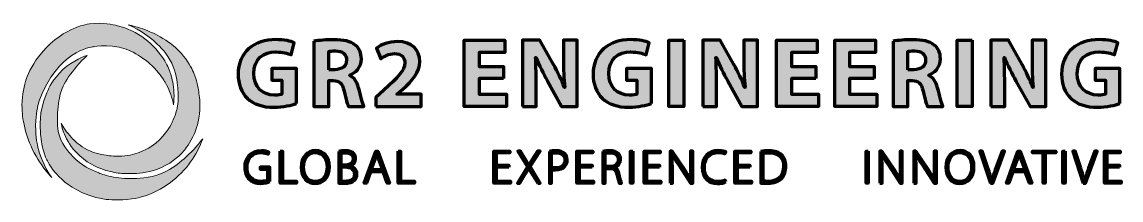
# Model space of a CAD drawing. Header units: inches. Extents: x 78 to 1922, y -1148 to -850.
import ezdxf

# ---------------------------------------------------------------- set-up
doc = ezdxf.new("R2010")
doc.units = ezdxf.units.IN
doc.header["$MEASUREMENT"] = 0
doc.layers.add('Layer 1', color=7, linetype='Continuous')

# ---------------------------------------------------------------- blocks, each defined once
blk = doc.blocks.new('block 4')
at = {"layer": 'Layer 1', "true_color": 0x002171}
h = blk.add_hatch(color=166, dxfattribs=at)
h.dxf.hatch_style = 2
edge = h.paths.add_edge_path()
edge.add_spline(control_points=[(538.7, -986.4), (530.9, -989.1), (516.2, -992.7), (501.6, -992.7), (481.3, -992.7), (466.7, -987.6), (456.5, -977.8), (446.3, -968.1), (440.8, -953.7), (440.8, -937.4), (441, -900.5), (467.9, -879.5), (504.2, -879.5), (518.5, -879.5), (529.5, -882.2), (535, -884.8), (535, -884.8), (529.8, -904.9), (529.8, -904.9), (523.6, -902.3), (516.2, -900.2), (504, -900.2), (483.1, -900.2), (467.2, -912), (467.2, -936.1), (467.2, -959), (481.6, -972.4), (502.2, -972.4), (507.8, -972.4), (512.4, -971.8), (514.4, -970.9), (514.4, -970.9), (514.4, -947.6), (514.4, -947.6), (514.4, -947.6), (497.3, -947.6), (497.3, -947.6), (497.3, -947.6), (497.3, -928), (497.3, -928), (497.3, -928), (538.7, -928), (538.7, -928), (538.7, -928), (538.7, -986.4), (538.7, -986.4)], knot_values=[0, 0, 0, 0, 1, 1, 1, 2, 2, 2, 3, 3, 3, 4, 4, 4, 5, 5, 5, 6, 6, 6, 7, 7, 7, 8, 8, 8, 9, 9, 9, 10, 10, 10, 11, 11, 11, 12, 12, 12, 13, 13, 13, 14, 14, 14, 15, 15, 15, 15], degree=3, periodic=1)
h = blk.add_hatch(color=166, dxfattribs=at)
h.dxf.hatch_style = 2
edge = h.paths.add_edge_path()
edge.add_spline(control_points=[(568.1, -882.1), (576.2, -880.8), (588.1, -879.7), (601.5, -879.7), (617.9, -879.7), (629.4, -882.3), (637.4, -888.5), (644, -893.8), (647.6, -901.6), (647.6, -911.8), (647.6, -925.9), (637.6, -935.6), (628, -939.1), (628, -939.1), (628, -939.6), (628, -939.6), (635.7, -942.7), (640.1, -950.1), (642.9, -960.2), (646.3, -972.8), (649.6, -987.3), (651.8, -991.6), (651.8, -991.6), (626.1, -991.6), (626.1, -991.6), (624.4, -988.4), (621.7, -979.4), (618.5, -965.7), (615.4, -951.8), (610.8, -948.1), (600.4, -948), (600.4, -948), (593, -948), (593, -948), (593, -948), (593, -991.6), (593, -991.6), (593, -991.6), (568.1, -991.6), (568.1, -991.6), (568.1, -991.6), (568.1, -882.1), (568.1, -882.1)], knot_values=[0, 0, 0, 0, 1, 1, 1, 2, 2, 2, 3, 3, 3, 4, 4, 4, 5, 5, 5, 6, 6, 6, 7, 7, 7, 8, 8, 8, 9, 9, 9, 10, 10, 10, 11, 11, 11, 12, 12, 12, 13, 13, 13, 14, 14, 14, 14], degree=3, periodic=1)
edge = h.paths.add_edge_path()
edge.add_spline(control_points=[(593, -929.8), (593, -929.8), (602.8, -929.8), (602.8, -929.8), (615.2, -929.8), (622.7, -923.5), (622.7, -913.9), (622.7, -903.7), (615.7, -898.5), (604.3, -898.4), (598.3, -898.4), (594.7, -898.8), (593, -899.3), (593, -899.3), (593, -929.8), (593, -929.8)], knot_values=[0, 0, 0, 0, 1, 1, 1, 2, 2, 2, 3, 3, 3, 4, 4, 4, 5, 5, 5, 5], degree=3, periodic=1)
h = blk.add_hatch(color=166, dxfattribs=at)
h.dxf.hatch_style = 2
edge = h.paths.add_edge_path()
edge.add_spline(control_points=[(671.7, -991.6), (671.7, -991.6), (671.7, -976.4), (671.7, -976.4), (671.7, -976.4), (685.4, -964), (685.4, -964), (708.9, -942.9), (720.3, -931), (720.5, -918.5), (720.5, -909.8), (715.3, -902.9), (702.9, -902.9), (693.7, -902.9), (685.7, -907.5), (680, -911.7), (680, -911.7), (673, -893.8), (673, -893.8), (681, -887.7), (693.6, -882.8), (708, -882.8), (732.3, -882.8), (745.5, -896.9), (745.5, -916.3), (745.5, -934.2), (732.6, -948.7), (717, -962.4), (717, -962.4), (707.1, -970.6), (707.1, -970.6), (707.1, -970.6), (707.1, -970.9), (707.1, -970.9), (707.1, -970.9), (747.6, -970.9), (747.6, -970.9), (747.6, -970.9), (747.6, -991.6), (747.6, -991.6), (747.6, -991.6), (671.7, -991.6), (671.7, -991.6)], knot_values=[0, 0, 0, 0, 1, 1, 1, 2, 2, 2, 3, 3, 3, 4, 4, 4, 5, 5, 5, 6, 6, 6, 7, 7, 7, 8, 8, 8, 9, 9, 9, 10, 10, 10, 11, 11, 11, 12, 12, 12, 13, 13, 13, 14, 14, 14, 14], degree=3, periodic=1)
h = blk.add_hatch(color=166, dxfattribs=at)
h.dxf.hatch_style = 2
h.paths.add_polyline_path([(885.9, -944.6), (845.1, -944.6), (845.1, -971), (890.7, -971), (890.7, -991.6), (820, -991.6), (820, -880.6), (888.3, -880.6), (888.3, -901.2), (845.1, -901.2), (845.1, -924.3), (885.9, -924.3)])
h = blk.add_hatch(color=166, dxfattribs=at)
h.dxf.hatch_style = 2
edge = h.paths.add_edge_path()
edge.add_spline(control_points=[(917.7, -991.6), (917.7, -991.6), (917.7, -880.6), (917.7, -880.6), (917.7, -880.6), (947, -880.6), (947, -880.6), (947, -880.6), (970, -921.3), (970, -921.3), (976.6, -932.9), (983.1, -946.8), (988.1, -959.4), (988.1, -959.4), (988.6, -959.3), (988.6, -959.3), (987, -944.6), (986.5, -929.7), (986.5, -913), (986.5, -913), (986.5, -880.6), (986.5, -880.6), (986.5, -880.6), (1009.6, -880.6), (1009.6, -880.6), (1009.6, -880.6), (1009.6, -991.6), (1009.6, -991.6), (1009.6, -991.6), (983.3, -991.6), (983.3, -991.6), (983.3, -991.6), (959.5, -948.8), (959.5, -948.8), (952.9, -936.9), (945.6, -922.6), (940.2, -909.6), (940.2, -909.6), (939.7, -909.7), (939.7, -909.7), (940.5, -924.4), (940.8, -940.1), (940.8, -958.2), (940.8, -958.2), (940.8, -991.6), (940.8, -991.6), (940.8, -991.6), (917.7, -991.6), (917.7, -991.6)], knot_values=[0, 0, 0, 0, 1, 1, 1, 2, 2, 2, 3, 3, 3, 4, 4, 4, 5, 5, 5, 6, 6, 6, 7, 7, 7, 8, 8, 8, 9, 9, 9, 10, 10, 10, 11, 11, 11, 12, 12, 12, 13, 13, 13, 14, 14, 14, 15, 15, 15, 16, 16, 16, 16], degree=3, periodic=1)
h = blk.add_hatch(color=166, dxfattribs=at)
h.dxf.hatch_style = 2
edge = h.paths.add_edge_path()
edge.add_spline(control_points=[(1133.9, -986.4), (1126.1, -989.1), (1111.5, -992.7), (1096.9, -992.7), (1076.6, -992.7), (1062, -987.6), (1051.8, -977.8), (1041.6, -968.1), (1036, -953.7), (1036.1, -937.4), (1036.2, -900.5), (1063.1, -879.5), (1099.4, -879.5), (1113.7, -879.5), (1124.8, -882.2), (1130.3, -884.8), (1130.3, -884.8), (1125, -904.9), (1125, -904.9), (1118.9, -902.3), (1111.4, -900.2), (1099.2, -900.2), (1078.3, -900.2), (1062.4, -912), (1062.4, -936.1), (1062.4, -959), (1076.8, -972.4), (1097.4, -972.4), (1103.1, -972.4), (1107.7, -971.8), (1109.7, -970.9), (1109.7, -970.9), (1109.7, -947.6), (1109.7, -947.6), (1109.7, -947.6), (1092.5, -947.6), (1092.5, -947.6), (1092.5, -947.6), (1092.5, -928), (1092.5, -928), (1092.5, -928), (1133.9, -928), (1133.9, -928), (1133.9, -928), (1133.9, -986.4), (1133.9, -986.4)], knot_values=[0, 0, 0, 0, 1, 1, 1, 2, 2, 2, 3, 3, 3, 4, 4, 4, 5, 5, 5, 6, 6, 6, 7, 7, 7, 8, 8, 8, 9, 9, 9, 10, 10, 10, 11, 11, 11, 12, 12, 12, 13, 13, 13, 14, 14, 14, 15, 15, 15, 15], degree=3, periodic=1)
h = blk.add_hatch(color=166, dxfattribs=at)
h.dxf.hatch_style = 2
h.paths.add_polyline_path([(1188.4, -880.6), (1188.4, -991.6), (1163.4, -991.6), (1163.4, -880.6)])
h = blk.add_hatch(color=166, dxfattribs=at)
h.dxf.hatch_style = 2
edge = h.paths.add_edge_path()
edge.add_spline(control_points=[(1220.2, -991.6), (1220.2, -991.6), (1220.2, -880.6), (1220.2, -880.6), (1220.2, -880.6), (1249.4, -880.6), (1249.4, -880.6), (1249.4, -880.6), (1272.4, -921.3), (1272.4, -921.3), (1279.1, -932.9), (1285.5, -946.8), (1290.5, -959.4), (1290.5, -959.4), (1291, -959.3), (1291, -959.3), (1289.4, -944.6), (1289, -929.7), (1289, -913), (1289, -913), (1289, -880.6), (1289, -880.6), (1289, -880.6), (1312, -880.6), (1312, -880.6), (1312, -880.6), (1312, -991.6), (1312, -991.6), (1312, -991.6), (1285.7, -991.6), (1285.7, -991.6), (1285.7, -991.6), (1261.9, -948.8), (1261.9, -948.8), (1255.3, -936.9), (1248, -922.6), (1242.6, -909.6), (1242.6, -909.6), (1242.1, -909.7), (1242.1, -909.7), (1242.9, -924.4), (1243.2, -940.1), (1243.2, -958.2), (1243.2, -958.2), (1243.2, -991.6), (1243.2, -991.6), (1243.2, -991.6), (1220.2, -991.6), (1220.2, -991.6)], knot_values=[0, 0, 0, 0, 1, 1, 1, 2, 2, 2, 3, 3, 3, 4, 4, 4, 5, 5, 5, 6, 6, 6, 7, 7, 7, 8, 8, 8, 9, 9, 9, 10, 10, 10, 11, 11, 11, 12, 12, 12, 13, 13, 13, 14, 14, 14, 15, 15, 15, 16, 16, 16, 16], degree=3, periodic=1)
h = blk.add_hatch(color=166, dxfattribs=at)
h.dxf.hatch_style = 2
h.paths.add_polyline_path([(1409.6, -944.6), (1368.8, -944.6), (1368.8, -971), (1414.4, -971), (1414.4, -991.6), (1343.7, -991.6), (1343.7, -880.6), (1412, -880.6), (1412, -901.2), (1368.8, -901.2), (1368.8, -924.3), (1409.6, -924.3)])
h = blk.add_hatch(color=166, dxfattribs=at)
h.dxf.hatch_style = 2
h.paths.add_polyline_path([(1507.4, -944.6), (1466.5, -944.6), (1466.5, -971), (1512.2, -971), (1512.2, -991.6), (1441.4, -991.6), (1441.4, -880.6), (1509.8, -880.6), (1509.8, -901.2), (1466.5, -901.2), (1466.5, -924.3), (1507.4, -924.3)])
h = blk.add_hatch(color=166, dxfattribs=at)
h.dxf.hatch_style = 2
edge = h.paths.add_edge_path()
edge.add_spline(control_points=[(1539.2, -882.1), (1547.3, -880.8), (1559.2, -879.7), (1572.5, -879.7), (1589, -879.7), (1600.5, -882.3), (1608.4, -888.5), (1615.1, -893.8), (1618.7, -901.6), (1618.7, -911.8), (1618.7, -925.9), (1608.7, -935.6), (1599.1, -939.1), (1599.1, -939.1), (1599.1, -939.6), (1599.1, -939.6), (1606.8, -942.7), (1611.2, -950.1), (1614, -960.2), (1617.4, -972.8), (1620.7, -987.3), (1622.9, -991.6), (1622.9, -991.6), (1597.2, -991.6), (1597.2, -991.6), (1595.5, -988.4), (1592.8, -979.4), (1589.6, -965.7), (1586.5, -951.8), (1581.8, -948.1), (1571.5, -948), (1571.5, -948), (1564.1, -948), (1564.1, -948), (1564.1, -948), (1564.1, -991.6), (1564.1, -991.6), (1564.1, -991.6), (1539.2, -991.6), (1539.2, -991.6), (1539.2, -991.6), (1539.2, -882.1), (1539.2, -882.1)], knot_values=[0, 0, 0, 0, 1, 1, 1, 2, 2, 2, 3, 3, 3, 4, 4, 4, 5, 5, 5, 6, 6, 6, 7, 7, 7, 8, 8, 8, 9, 9, 9, 10, 10, 10, 11, 11, 11, 12, 12, 12, 13, 13, 13, 14, 14, 14, 14], degree=3, periodic=1)
edge = h.paths.add_edge_path()
edge.add_spline(control_points=[(1564.1, -929.8), (1564.1, -929.8), (1573.9, -929.8), (1573.9, -929.8), (1586.3, -929.8), (1593.8, -923.5), (1593.8, -913.9), (1593.8, -903.7), (1586.8, -898.5), (1575.4, -898.4), (1569.3, -898.4), (1565.8, -898.8), (1564.1, -899.3), (1564.1, -899.3), (1564.1, -929.8), (1564.1, -929.8)], knot_values=[0, 0, 0, 0, 1, 1, 1, 2, 2, 2, 3, 3, 3, 4, 4, 4, 5, 5, 5, 5], degree=3, periodic=1)
h = blk.add_hatch(color=166, dxfattribs=at)
h.dxf.hatch_style = 2
h.paths.add_polyline_path([(1671.8, -880.6), (1671.8, -991.6), (1646.7, -991.6), (1646.7, -880.6)])
h = blk.add_hatch(color=166, dxfattribs=at)
h.dxf.hatch_style = 2
edge = h.paths.add_edge_path()
edge.add_spline(control_points=[(1703.5, -991.6), (1703.5, -991.6), (1703.5, -880.6), (1703.5, -880.6), (1703.5, -880.6), (1732.8, -880.6), (1732.8, -880.6), (1732.8, -880.6), (1755.8, -921.3), (1755.8, -921.3), (1762.4, -932.9), (1768.9, -946.8), (1773.9, -959.4), (1773.9, -959.4), (1774.3, -959.3), (1774.3, -959.3), (1772.8, -944.6), (1772.3, -929.7), (1772.3, -913), (1772.3, -913), (1772.3, -880.6), (1772.3, -880.6), (1772.3, -880.6), (1795.4, -880.6), (1795.4, -880.6), (1795.4, -880.6), (1795.4, -991.6), (1795.4, -991.6), (1795.4, -991.6), (1769.1, -991.6), (1769.1, -991.6), (1769.1, -991.6), (1745.3, -948.8), (1745.3, -948.8), (1738.7, -936.9), (1731.4, -922.6), (1726, -909.6), (1726, -909.6), (1725.5, -909.7), (1725.5, -909.7), (1726.2, -924.4), (1726.6, -940.1), (1726.6, -958.2), (1726.6, -958.2), (1726.6, -991.6), (1726.6, -991.6), (1726.6, -991.6), (1703.5, -991.6), (1703.5, -991.6)], knot_values=[0, 0, 0, 0, 1, 1, 1, 2, 2, 2, 3, 3, 3, 4, 4, 4, 5, 5, 5, 6, 6, 6, 7, 7, 7, 8, 8, 8, 9, 9, 9, 10, 10, 10, 11, 11, 11, 12, 12, 12, 13, 13, 13, 14, 14, 14, 15, 15, 15, 16, 16, 16, 16], degree=3, periodic=1)
h = blk.add_hatch(color=166, dxfattribs=at)
h.dxf.hatch_style = 2
edge = h.paths.add_edge_path()
edge.add_spline(control_points=[(1919.7, -986.4), (1911.9, -989.1), (1897.3, -992.7), (1882.7, -992.7), (1862.4, -992.7), (1847.8, -987.6), (1837.6, -977.8), (1827.4, -968.1), (1821.8, -953.7), (1821.9, -937.4), (1822, -900.5), (1848.9, -879.5), (1885.2, -879.5), (1899.5, -879.5), (1910.6, -882.2), (1916.1, -884.8), (1916.1, -884.8), (1910.8, -904.9), (1910.8, -904.9), (1904.7, -902.3), (1897.2, -900.2), (1885, -900.2), (1864.1, -900.2), (1848.2, -912), (1848.2, -936.1), (1848.2, -959), (1862.6, -972.4), (1883.2, -972.4), (1888.9, -972.4), (1893.4, -971.8), (1895.5, -970.9), (1895.5, -970.9), (1895.5, -947.6), (1895.5, -947.6), (1895.5, -947.6), (1878.3, -947.6), (1878.3, -947.6), (1878.3, -947.6), (1878.3, -928), (1878.3, -928), (1878.3, -928), (1919.7, -928), (1919.7, -928), (1919.7, -928), (1919.7, -986.4), (1919.7, -986.4)], knot_values=[0, 0, 0, 0, 1, 1, 1, 2, 2, 2, 3, 3, 3, 4, 4, 4, 5, 5, 5, 6, 6, 6, 7, 7, 7, 8, 8, 8, 9, 9, 9, 10, 10, 10, 11, 11, 11, 12, 12, 12, 13, 13, 13, 14, 14, 14, 15, 15, 15, 15], degree=3, periodic=1)
at = {"layer": 'Layer 1', "color": 166, "lineweight": 80, "true_color": 0x002171}
for points in [[(885.9, -944.6), (845.1, -944.6), (845.1, -971), (890.7, -971), (890.7, -991.6), (820, -991.6), (820, -880.6), (888.3, -880.6), (888.3, -901.2), (845.1, -901.2), (845.1, -924.3), (885.9, -924.3), (885.9, -944.6)], [(1188.4, -880.6), (1188.4, -991.6), (1163.4, -991.6), (1163.4, -880.6), (1188.4, -880.6)], [(1409.6, -944.6), (1368.8, -944.6), (1368.8, -971), (1414.4, -971), (1414.4, -991.6), (1343.7, -991.6), (1343.7, -880.6), (1412, -880.6), (1412, -901.2), (1368.8, -901.2), (1368.8, -924.3), (1409.6, -924.3), (1409.6, -944.6)], [(1507.4, -944.6), (1466.5, -944.6), (1466.5, -971), (1512.2, -971), (1512.2, -991.6), (1441.4, -991.6), (1441.4, -880.6), (1509.8, -880.6), (1509.8, -901.2), (1466.5, -901.2), (1466.5, -924.3), (1507.4, -924.3), (1507.4, -944.6)], [(1671.8, -880.6), (1671.8, -991.6), (1646.7, -991.6), (1646.7, -880.6), (1671.8, -880.6)]]:
    blk.add_lwpolyline(points, dxfattribs=at)
for points, knots in [([(538.7, -986.4), (530.9, -989.1), (516.2, -992.7), (501.6, -992.7), (481.3, -992.7), (466.7, -987.6), (456.5, -977.8), (446.3, -968.1), (440.8, -953.7), (440.8, -937.4), (441, -900.5), (467.9, -879.5), (504.2, -879.5), (518.5, -879.5), (529.5, -882.2), (535, -884.8), (535, -884.8), (529.8, -904.9), (529.8, -904.9), (523.6, -902.3), (516.2, -900.2), (504, -900.2), (483.1, -900.2), (467.2, -912), (467.2, -936.1), (467.2, -959), (481.6, -972.4), (502.2, -972.4), (507.8, -972.4), (512.4, -971.8), (514.4, -970.9), (514.4, -970.9), (514.4, -947.6), (514.4, -947.6), (514.4, -947.6), (497.3, -947.6), (497.3, -947.6), (497.3, -947.6), (497.3, -928), (497.3, -928), (497.3, -928), (538.7, -928), (538.7, -928), (538.7, -928), (538.7, -986.4), (538.7, -986.4)], [0, 0, 0, 0, 1, 1, 1, 2, 2, 2, 3, 3, 3, 4, 4, 4, 5, 5, 5, 6, 6, 6, 7, 7, 7, 8, 8, 8, 9, 9, 9, 10, 10, 10, 11, 11, 11, 12, 12, 12, 13, 13, 13, 14, 14, 14, 15, 15, 15, 15]), ([(568.1, -882.1), (576.2, -880.8), (588.1, -879.7), (601.5, -879.7), (617.9, -879.7), (629.4, -882.3), (637.4, -888.5), (644, -893.8), (647.6, -901.6), (647.6, -911.8), (647.6, -925.9), (637.6, -935.6), (628, -939.1), (628, -939.1), (628, -939.6), (628, -939.6), (635.7, -942.7), (640.1, -950.1), (642.9, -960.2), (646.3, -972.8), (649.6, -987.3), (651.8, -991.6), (651.8, -991.6), (626.1, -991.6), (626.1, -991.6), (624.4, -988.4), (621.7, -979.4), (618.5, -965.7), (615.4, -951.8), (610.8, -948.1), (600.4, -948), (600.4, -948), (593, -948), (593, -948), (593, -948), (593, -991.6), (593, -991.6), (593, -991.6), (568.1, -991.6), (568.1, -991.6), (568.1, -991.6), (568.1, -882.1), (568.1, -882.1)], [0, 0, 0, 0, 1, 1, 1, 2, 2, 2, 3, 3, 3, 4, 4, 4, 5, 5, 5, 6, 6, 6, 7, 7, 7, 8, 8, 8, 9, 9, 9, 10, 10, 10, 11, 11, 11, 12, 12, 12, 13, 13, 13, 14, 14, 14, 14]), ([(671.7, -991.6), (671.7, -991.6), (671.7, -976.4), (671.7, -976.4), (671.7, -976.4), (685.4, -964), (685.4, -964), (708.9, -942.9), (720.3, -931), (720.5, -918.5), (720.5, -909.8), (715.3, -902.9), (702.9, -902.9), (693.7, -902.9), (685.7, -907.5), (680, -911.7), (680, -911.7), (673, -893.8), (673, -893.8), (681, -887.7), (693.6, -882.8), (708, -882.8), (732.3, -882.8), (745.5, -896.9), (745.5, -916.3), (745.5, -934.2), (732.6, -948.7), (717, -962.4), (717, -962.4), (707.1, -970.6), (707.1, -970.6), (707.1, -970.6), (707.1, -970.9), (707.1, -970.9), (707.1, -970.9), (747.6, -970.9), (747.6, -970.9), (747.6, -970.9), (747.6, -991.6), (747.6, -991.6), (747.6, -991.6), (671.7, -991.6), (671.7, -991.6)], [0, 0, 0, 0, 1, 1, 1, 2, 2, 2, 3, 3, 3, 4, 4, 4, 5, 5, 5, 6, 6, 6, 7, 7, 7, 8, 8, 8, 9, 9, 9, 10, 10, 10, 11, 11, 11, 12, 12, 12, 13, 13, 13, 14, 14, 14, 14]), ([(917.7, -991.6), (917.7, -991.6), (917.7, -880.6), (917.7, -880.6), (917.7, -880.6), (947, -880.6), (947, -880.6), (947, -880.6), (970, -921.3), (970, -921.3), (976.6, -932.9), (983.1, -946.8), (988.1, -959.4), (988.1, -959.4), (988.6, -959.3), (988.6, -959.3), (987, -944.6), (986.5, -929.7), (986.5, -913), (986.5, -913), (986.5, -880.6), (986.5, -880.6), (986.5, -880.6), (1009.6, -880.6), (1009.6, -880.6), (1009.6, -880.6), (1009.6, -991.6), (1009.6, -991.6), (1009.6, -991.6), (983.3, -991.6), (983.3, -991.6), (983.3, -991.6), (959.5, -948.8), (959.5, -948.8), (952.9, -936.9), (945.6, -922.6), (940.2, -909.6), (940.2, -909.6), (939.7, -909.7), (939.7, -909.7), (940.5, -924.4), (940.8, -940.1), (940.8, -958.2), (940.8, -958.2), (940.8, -991.6), (940.8, -991.6), (940.8, -991.6), (917.7, -991.6), (917.7, -991.6)], [0, 0, 0, 0, 1, 1, 1, 2, 2, 2, 3, 3, 3, 4, 4, 4, 5, 5, 5, 6, 6, 6, 7, 7, 7, 8, 8, 8, 9, 9, 9, 10, 10, 10, 11, 11, 11, 12, 12, 12, 13, 13, 13, 14, 14, 14, 15, 15, 15, 16, 16, 16, 16]), ([(1133.9, -986.4), (1126.1, -989.1), (1111.5, -992.7), (1096.9, -992.7), (1076.6, -992.7), (1062, -987.6), (1051.8, -977.8), (1041.6, -968.1), (1036, -953.7), (1036.1, -937.4), (1036.2, -900.5), (1063.1, -879.5), (1099.4, -879.5), (1113.7, -879.5), (1124.8, -882.2), (1130.3, -884.8), (1130.3, -884.8), (1125, -904.9), (1125, -904.9), (1118.9, -902.3), (1111.4, -900.2), (1099.2, -900.2), (1078.3, -900.2), (1062.4, -912), (1062.4, -936.1), (1062.4, -959), (1076.8, -972.4), (1097.4, -972.4), (1103.1, -972.4), (1107.7, -971.8), (1109.7, -970.9), (1109.7, -970.9), (1109.7, -947.6), (1109.7, -947.6), (1109.7, -947.6), (1092.5, -947.6), (1092.5, -947.6), (1092.5, -947.6), (1092.5, -928), (1092.5, -928), (1092.5, -928), (1133.9, -928), (1133.9, -928), (1133.9, -928), (1133.9, -986.4), (1133.9, -986.4)], [0, 0, 0, 0, 1, 1, 1, 2, 2, 2, 3, 3, 3, 4, 4, 4, 5, 5, 5, 6, 6, 6, 7, 7, 7, 8, 8, 8, 9, 9, 9, 10, 10, 10, 11, 11, 11, 12, 12, 12, 13, 13, 13, 14, 14, 14, 15, 15, 15, 15]), ([(1220.2, -991.6), (1220.2, -991.6), (1220.2, -880.6), (1220.2, -880.6), (1220.2, -880.6), (1249.4, -880.6), (1249.4, -880.6), (1249.4, -880.6), (1272.4, -921.3), (1272.4, -921.3), (1279.1, -932.9), (1285.5, -946.8), (1290.5, -959.4), (1290.5, -959.4), (1291, -959.3), (1291, -959.3), (1289.4, -944.6), (1289, -929.7), (1289, -913), (1289, -913), (1289, -880.6), (1289, -880.6), (1289, -880.6), (1312, -880.6), (1312, -880.6), (1312, -880.6), (1312, -991.6), (1312, -991.6), (1312, -991.6), (1285.7, -991.6), (1285.7, -991.6), (1285.7, -991.6), (1261.9, -948.8), (1261.9, -948.8), (1255.3, -936.9), (1248, -922.6), (1242.6, -909.6), (1242.6, -909.6), (1242.1, -909.7), (1242.1, -909.7), (1242.9, -924.4), (1243.2, -940.1), (1243.2, -958.2), (1243.2, -958.2), (1243.2, -991.6), (1243.2, -991.6), (1243.2, -991.6), (1220.2, -991.6), (1220.2, -991.6)], [0, 0, 0, 0, 1, 1, 1, 2, 2, 2, 3, 3, 3, 4, 4, 4, 5, 5, 5, 6, 6, 6, 7, 7, 7, 8, 8, 8, 9, 9, 9, 10, 10, 10, 11, 11, 11, 12, 12, 12, 13, 13, 13, 14, 14, 14, 15, 15, 15, 16, 16, 16, 16]), ([(1539.2, -882.1), (1547.3, -880.8), (1559.2, -879.7), (1572.5, -879.7), (1589, -879.7), (1600.5, -882.3), (1608.4, -888.5), (1615.1, -893.8), (1618.7, -901.6), (1618.7, -911.8), (1618.7, -925.9), (1608.7, -935.6), (1599.1, -939.1), (1599.1, -939.1), (1599.1, -939.6), (1599.1, -939.6), (1606.8, -942.7), (1611.2, -950.1), (1614, -960.2), (1617.4, -972.8), (1620.7, -987.3), (1622.9, -991.6), (1622.9, -991.6), (1597.2, -991.6), (1597.2, -991.6), (1595.5, -988.4), (1592.8, -979.4), (1589.6, -965.7), (1586.5, -951.8), (1581.8, -948.1), (1571.5, -948), (1571.5, -948), (1564.1, -948), (1564.1, -948), (1564.1, -948), (1564.1, -991.6), (1564.1, -991.6), (1564.1, -991.6), (1539.2, -991.6), (1539.2, -991.6), (1539.2, -991.6), (1539.2, -882.1), (1539.2, -882.1)], [0, 0, 0, 0, 1, 1, 1, 2, 2, 2, 3, 3, 3, 4, 4, 4, 5, 5, 5, 6, 6, 6, 7, 7, 7, 8, 8, 8, 9, 9, 9, 10, 10, 10, 11, 11, 11, 12, 12, 12, 13, 13, 13, 14, 14, 14, 14]), ([(1703.5, -991.6), (1703.5, -991.6), (1703.5, -880.6), (1703.5, -880.6), (1703.5, -880.6), (1732.8, -880.6), (1732.8, -880.6), (1732.8, -880.6), (1755.8, -921.3), (1755.8, -921.3), (1762.4, -932.9), (1768.9, -946.8), (1773.9, -959.4), (1773.9, -959.4), (1774.3, -959.3), (1774.3, -959.3), (1772.8, -944.6), (1772.3, -929.7), (1772.3, -913), (1772.3, -913), (1772.3, -880.6), (1772.3, -880.6), (1772.3, -880.6), (1795.4, -880.6), (1795.4, -880.6), (1795.4, -880.6), (1795.4, -991.6), (1795.4, -991.6), (1795.4, -991.6), (1769.1, -991.6), (1769.1, -991.6), (1769.1, -991.6), (1745.3, -948.8), (1745.3, -948.8), (1738.7, -936.9), (1731.4, -922.6), (1726, -909.6), (1726, -909.6), (1725.5, -909.7), (1725.5, -909.7), (1726.2, -924.4), (1726.6, -940.1), (1726.6, -958.2), (1726.6, -958.2), (1726.6, -991.6), (1726.6, -991.6), (1726.6, -991.6), (1703.5, -991.6), (1703.5, -991.6)], [0, 0, 0, 0, 1, 1, 1, 2, 2, 2, 3, 3, 3, 4, 4, 4, 5, 5, 5, 6, 6, 6, 7, 7, 7, 8, 8, 8, 9, 9, 9, 10, 10, 10, 11, 11, 11, 12, 12, 12, 13, 13, 13, 14, 14, 14, 15, 15, 15, 16, 16, 16, 16]), ([(1919.7, -986.4), (1911.9, -989.1), (1897.3, -992.7), (1882.7, -992.7), (1862.4, -992.7), (1847.8, -987.6), (1837.6, -977.8), (1827.4, -968.1), (1821.8, -953.7), (1821.9, -937.4), (1822, -900.5), (1848.9, -879.5), (1885.2, -879.5), (1899.5, -879.5), (1910.6, -882.2), (1916.1, -884.8), (1916.1, -884.8), (1910.8, -904.9), (1910.8, -904.9), (1904.7, -902.3), (1897.2, -900.2), (1885, -900.2), (1864.1, -900.2), (1848.2, -912), (1848.2, -936.1), (1848.2, -959), (1862.6, -972.4), (1883.2, -972.4), (1888.9, -972.4), (1893.4, -971.8), (1895.5, -970.9), (1895.5, -970.9), (1895.5, -947.6), (1895.5, -947.6), (1895.5, -947.6), (1878.3, -947.6), (1878.3, -947.6), (1878.3, -947.6), (1878.3, -928), (1878.3, -928), (1878.3, -928), (1919.7, -928), (1919.7, -928), (1919.7, -928), (1919.7, -986.4), (1919.7, -986.4)], [0, 0, 0, 0, 1, 1, 1, 2, 2, 2, 3, 3, 3, 4, 4, 4, 5, 5, 5, 6, 6, 6, 7, 7, 7, 8, 8, 8, 9, 9, 9, 10, 10, 10, 11, 11, 11, 12, 12, 12, 13, 13, 13, 14, 14, 14, 15, 15, 15, 15]), ([(593, -929.8), (593, -929.8), (602.8, -929.8), (602.8, -929.8), (615.2, -929.8), (622.7, -923.5), (622.7, -913.9), (622.7, -903.7), (615.7, -898.5), (604.3, -898.4), (598.3, -898.4), (594.7, -898.8), (593, -899.3), (593, -899.3), (593, -929.8), (593, -929.8)], [0, 0, 0, 0, 1, 1, 1, 2, 2, 2, 3, 3, 3, 4, 4, 4, 5, 5, 5, 5]), ([(1564.1, -929.8), (1564.1, -929.8), (1573.9, -929.8), (1573.9, -929.8), (1586.3, -929.8), (1593.8, -923.5), (1593.8, -913.9), (1593.8, -903.7), (1586.8, -898.5), (1575.4, -898.4), (1569.3, -898.4), (1565.8, -898.8), (1564.1, -899.3), (1564.1, -899.3), (1564.1, -929.8), (1564.1, -929.8)], [0, 0, 0, 0, 1, 1, 1, 2, 2, 2, 3, 3, 3, 4, 4, 4, 5, 5, 5, 5])]:
    blk.add_open_spline(points, degree=3, knots=knots, dxfattribs=at)
blk = doc.blocks.new('block 5')
at = {"layer": 'Layer 1', "true_color": 0x002171}
h = blk.add_hatch(color=166, dxfattribs=at)
h.dxf.hatch_style = 2
edge = h.paths.add_edge_path()
edge.add_spline(control_points=[(493.8, -1117.3), (491.1, -1118.4), (485.5, -1120.2), (478.2, -1120.2), (471.1, -1120.2), (464.7, -1118.4), (459.3, -1113.1), (454.9, -1108.8), (451.9, -1101.6), (451.9, -1093), (451.9, -1078.2), (461.7, -1065.5), (479.9, -1065.5), (485.6, -1065.5), (490.3, -1066.9), (492.3, -1067.9), (492.3, -1067.9), (491.1, -1071.1), (491.1, -1071.1), (488.3, -1069.7), (484.8, -1068.7), (479.7, -1068.7), (464.9, -1068.7), (455.8, -1078.3), (455.8, -1092.8), (455.8, -1107.9), (464.7, -1116.9), (478.9, -1116.9), (484.5, -1116.9), (488.1, -1116.1), (490.1, -1115.1), (490.1, -1115.1), (490.1, -1096.2), (490.1, -1096.2), (490.1, -1096.2), (477.6, -1096.2), (477.6, -1096.2), (477.6, -1096.2), (477.6, -1093.1), (477.6, -1093.1), (477.6, -1093.1), (493.8, -1093.1), (493.8, -1093.1), (493.8, -1093.1), (493.8, -1117.3), (493.8, -1117.3)], knot_values=[0, 0, 0, 0, 1, 1, 1, 2, 2, 2, 3, 3, 3, 4, 4, 4, 5, 5, 5, 6, 6, 6, 7, 7, 7, 8, 8, 8, 9, 9, 9, 10, 10, 10, 11, 11, 11, 12, 12, 12, 13, 13, 13, 14, 14, 14, 15, 15, 15, 15], degree=3, periodic=1)
h = blk.add_hatch(color=166, dxfattribs=at)
h.dxf.hatch_style = 2
h.paths.add_polyline_path([(511.3, -1066.1), (515.1, -1066.1), (515.1, -1116.4), (539, -1116.4), (539, -1119.6), (511.3, -1119.6)])
h = blk.add_hatch(color=166, dxfattribs=at)
h.dxf.hatch_style = 2
edge = h.paths.add_edge_path()
edge.add_spline(control_points=[(594, -1092.3), (594, -1111.2), (582.5, -1120.5), (570.1, -1120.5), (556.9, -1120.5), (546.7, -1110.1), (546.7, -1093.4), (546.7, -1075.8), (557.3, -1065.2), (570.7, -1065.2), (584.2, -1065.2), (594, -1075.7), (594, -1092.3)], knot_values=[0, 0, 0, 0, 1, 1, 1, 2, 2, 2, 3, 3, 3, 4, 4, 4, 4], degree=3, periodic=1)
edge = h.paths.add_edge_path()
edge.add_spline(control_points=[(550.6, -1093.3), (550.6, -1105.3), (557.6, -1117.3), (570.3, -1117.3), (583, -1117.3), (590.1, -1105.8), (590.1, -1092.5), (590.1, -1081.3), (583.9, -1068.3), (570.5, -1068.3), (556.9, -1068.3), (550.6, -1080.7), (550.6, -1093.3)], knot_values=[0, 0, 0, 0, 1, 1, 1, 2, 2, 2, 3, 3, 3, 4, 4, 4, 4], degree=3, periodic=1)
h = blk.add_hatch(color=166, dxfattribs=at)
h.dxf.hatch_style = 2
edge = h.paths.add_edge_path()
edge.add_spline(control_points=[(609.8, -1066.8), (612.8, -1066.1), (616.6, -1065.6), (620.6, -1065.6), (627.3, -1065.6), (631.7, -1067.1), (634.6, -1070.1), (636.8, -1072.2), (637.9, -1075.1), (637.9, -1078.9), (637.9, -1084.4), (634.1, -1089), (628.7, -1090.8), (628.7, -1090.8), (628.7, -1091.1), (628.7, -1091.1), (633.2, -1092), (640, -1096), (640, -1104.7), (640, -1109.1), (638.5, -1112.4), (636.1, -1114.9), (632.5, -1118.6), (626.8, -1120), (619.1, -1120), (615.1, -1120), (611.9, -1119.7), (609.8, -1119.6), (609.8, -1119.6), (609.8, -1066.8), (609.8, -1066.8)], knot_values=[0, 0, 0, 0, 1, 1, 1, 2, 2, 2, 3, 3, 3, 4, 4, 4, 5, 5, 5, 6, 6, 6, 7, 7, 7, 8, 8, 8, 9, 9, 9, 10, 10, 10, 10], degree=3, periodic=1)
edge = h.paths.add_edge_path()
edge.add_spline(control_points=[(613.6, -1089.6), (613.6, -1089.6), (621.4, -1089.6), (621.4, -1089.6), (629.2, -1089.6), (634.1, -1085), (634.1, -1079.1), (634.1, -1071.6), (628.4, -1068.8), (620.4, -1068.8), (616.9, -1068.8), (614.8, -1069.1), (613.6, -1069.4), (613.6, -1069.4), (613.6, -1089.6), (613.6, -1089.6)], knot_values=[0, 0, 0, 0, 1, 1, 1, 2, 2, 2, 3, 3, 3, 4, 4, 4, 5, 5, 5, 5], degree=3, periodic=1)
edge = h.paths.add_edge_path()
edge.add_spline(control_points=[(613.6, -1116.4), (615.2, -1116.8), (617.4, -1116.9), (620.2, -1116.9), (628.4, -1116.9), (636.1, -1113.9), (636.1, -1104.8), (636.1, -1096.3), (628.9, -1092.7), (620.4, -1092.7), (620.4, -1092.7), (613.6, -1092.7), (613.6, -1092.7), (613.6, -1092.7), (613.6, -1116.4), (613.6, -1116.4)], knot_values=[0, 0, 0, 0, 1, 1, 1, 2, 2, 2, 3, 3, 3, 4, 4, 4, 5, 5, 5, 5], degree=3, periodic=1)
h = blk.add_hatch(color=166, dxfattribs=at)
h.dxf.hatch_style = 2
h.paths.add_polyline_path([(662.8, -1100.9), (656.2, -1119.6), (652.3, -1119.6), (671.7, -1066.1), (675.3, -1066.1), (694.6, -1119.6), (690.7, -1119.6), (684, -1100.9)])
edge = h.paths.add_edge_path()
edge.add_spline(control_points=[(682.8, -1097.7), (682.8, -1097.7), (676.3, -1079.8), (676.3, -1079.8), (675, -1076.1), (674.3, -1073.4), (673.5, -1070.4), (673.5, -1070.4), (673.3, -1070.4), (673.3, -1070.4), (672.5, -1073.5), (671.7, -1076.3), (670.5, -1079.7), (670.5, -1079.7), (664, -1097.7), (664, -1097.7), (664, -1097.7), (682.8, -1097.7), (682.8, -1097.7)], knot_values=[0, 0, 0, 0, 1, 1, 1, 2, 2, 2, 3, 3, 3, 4, 4, 4, 5, 5, 5, 6, 6, 6, 6], degree=3, periodic=1)
h = blk.add_hatch(color=166, dxfattribs=at)
h.dxf.hatch_style = 2
h.paths.add_polyline_path([(709.2, -1066.1), (713, -1066.1), (713, -1116.4), (736.9, -1116.4), (736.9, -1119.6), (709.2, -1119.6)])
h = blk.add_hatch(color=166, dxfattribs=at)
h.dxf.hatch_style = 2
h.paths.add_polyline_path([(895.1, -1093), (873.7, -1093), (873.7, -1116.4), (897.6, -1116.4), (897.6, -1119.6), (869.9, -1119.6), (869.9, -1066.1), (896.4, -1066.1), (896.4, -1069.3), (873.7, -1069.3), (873.7, -1089.8), (895.1, -1089.8)])
h = blk.add_hatch(color=166, dxfattribs=at)
h.dxf.hatch_style = 2
edge = h.paths.add_edge_path()
edge.add_spline(control_points=[(943.3, -1119.6), (943.3, -1119.6), (935.2, -1106.5), (935.2, -1106.5), (931.9, -1101.5), (930, -1098.4), (928.2, -1095.3), (928.2, -1095.3), (928, -1095.3), (928, -1095.3), (926.3, -1098.4), (924.6, -1101.3), (921.2, -1106.6), (921.2, -1106.6), (913.6, -1119.6), (913.6, -1119.6), (913.6, -1119.6), (909.2, -1119.6), (909.2, -1119.6), (909.2, -1119.6), (926.1, -1092.5), (926.1, -1092.5), (926.1, -1092.5), (909.8, -1066.1), (909.8, -1066.1), (909.8, -1066.1), (914.2, -1066.1), (914.2, -1066.1), (914.2, -1066.1), (922.8, -1080.4), (922.8, -1080.4), (925, -1083.9), (926.7, -1086.7), (928.4, -1089.5), (928.4, -1089.5), (928.5, -1089.5), (928.5, -1089.5), (930.2, -1086.5), (931.8, -1084), (934.2, -1080.4), (934.2, -1080.4), (943.1, -1066.1), (943.1, -1066.1), (943.1, -1066.1), (947.6, -1066.1), (947.6, -1066.1), (947.6, -1066.1), (930.5, -1092.1), (930.5, -1092.1), (930.5, -1092.1), (947.7, -1119.6), (947.7, -1119.6), (947.7, -1119.6), (943.3, -1119.6), (943.3, -1119.6)], knot_values=[0, 0, 0, 0, 1, 1, 1, 2, 2, 2, 3, 3, 3, 4, 4, 4, 5, 5, 5, 6, 6, 6, 7, 7, 7, 8, 8, 8, 9, 9, 9, 10, 10, 10, 11, 11, 11, 12, 12, 12, 13, 13, 13, 14, 14, 14, 15, 15, 15, 16, 16, 16, 17, 17, 17, 18, 18, 18, 18], degree=3, periodic=1)
h = blk.add_hatch(color=166, dxfattribs=at)
h.dxf.hatch_style = 2
edge = h.paths.add_edge_path()
edge.add_spline(control_points=[(962.9, -1066.7), (966, -1066.1), (969.9, -1065.6), (974.4, -1065.6), (980.8, -1065.6), (985.6, -1067.3), (988.6, -1070.2), (991.1, -1072.7), (992.7, -1076.2), (992.7, -1080.7), (992.7, -1085.3), (991.4, -1088.7), (988.9, -1091.4), (985.5, -1095.3), (979.8, -1097.4), (973.2, -1097.4), (970.8, -1097.4), (968.6, -1097.3), (966.7, -1096.7), (966.7, -1096.7), (966.7, -1119.6), (966.7, -1119.6), (966.7, -1119.6), (962.9, -1119.6), (962.9, -1119.6), (962.9, -1119.6), (962.9, -1066.7), (962.9, -1066.7)], knot_values=[0, 0, 0, 0, 1, 1, 1, 2, 2, 2, 3, 3, 3, 4, 4, 4, 5, 5, 5, 6, 6, 6, 7, 7, 7, 8, 8, 8, 9, 9, 9, 9], degree=3, periodic=1)
edge = h.paths.add_edge_path()
edge.add_spline(control_points=[(966.7, -1093.4), (968.6, -1094), (970.9, -1094.2), (973.5, -1094.2), (983.1, -1094.2), (988.9, -1089.5), (988.9, -1081), (988.9, -1072.6), (982.8, -1068.8), (974.2, -1068.8), (970.8, -1068.8), (968.1, -1069.2), (966.7, -1069.5), (966.7, -1069.5), (966.7, -1093.4), (966.7, -1093.4)], knot_values=[0, 0, 0, 0, 1, 1, 1, 2, 2, 2, 3, 3, 3, 4, 4, 4, 5, 5, 5, 5], degree=3, periodic=1)
h = blk.add_hatch(color=166, dxfattribs=at)
h.dxf.hatch_style = 2
h.paths.add_polyline_path([(1034.4, -1093), (1012.9, -1093), (1012.9, -1116.4), (1036.9, -1116.4), (1036.9, -1119.6), (1009.2, -1119.6), (1009.2, -1066.1), (1035.6, -1066.1), (1035.6, -1069.3), (1012.9, -1069.3), (1012.9, -1089.8), (1034.4, -1089.8)])
h = blk.add_hatch(color=166, dxfattribs=at)
h.dxf.hatch_style = 2
edge = h.paths.add_edge_path()
edge.add_spline(control_points=[(1052.5, -1066.8), (1055.8, -1066.1), (1060.4, -1065.6), (1064.1, -1065.6), (1071.1, -1065.6), (1075.5, -1067.2), (1078.5, -1070.2), (1080.8, -1072.4), (1082.2, -1076), (1082.2, -1079.7), (1082.2, -1086.9), (1078, -1091.5), (1071.8, -1093.6), (1071.8, -1093.6), (1071.8, -1093.8), (1071.8, -1093.8), (1076.1, -1095.2), (1078.8, -1099.2), (1080, -1105.2), (1081.9, -1113.5), (1082.9, -1117.5), (1084, -1119.6), (1084, -1119.6), (1080.1, -1119.6), (1080.1, -1119.6), (1079.2, -1118.1), (1078.1, -1113.3), (1076.7, -1106.6), (1075, -1098.9), (1071.7, -1095.4), (1064.7, -1095.1), (1064.7, -1095.1), (1056.3, -1095.1), (1056.3, -1095.1), (1056.3, -1095.1), (1056.3, -1119.6), (1056.3, -1119.6), (1056.3, -1119.6), (1052.5, -1119.6), (1052.5, -1119.6), (1052.5, -1119.6), (1052.5, -1066.8), (1052.5, -1066.8)], knot_values=[0, 0, 0, 0, 1, 1, 1, 2, 2, 2, 3, 3, 3, 4, 4, 4, 5, 5, 5, 6, 6, 6, 7, 7, 7, 8, 8, 8, 9, 9, 9, 10, 10, 10, 11, 11, 11, 12, 12, 12, 13, 13, 13, 14, 14, 14, 14], degree=3, periodic=1)
edge = h.paths.add_edge_path()
edge.add_spline(control_points=[(1056.3, -1092), (1056.3, -1092), (1064.8, -1092), (1064.8, -1092), (1073.1, -1092), (1078.4, -1087.4), (1078.4, -1080.3), (1078.4, -1072.1), (1072.4, -1068.8), (1064, -1068.8), (1060.4, -1068.8), (1057.7, -1069.1), (1056.3, -1069.5), (1056.3, -1069.5), (1056.3, -1092), (1056.3, -1092)], knot_values=[0, 0, 0, 0, 1, 1, 1, 2, 2, 2, 3, 3, 3, 4, 4, 4, 5, 5, 5, 5], degree=3, periodic=1)
h = blk.add_hatch(color=166, dxfattribs=at)
h.dxf.hatch_style = 2
h.paths.add_polyline_path([(1102.7, -1066.1), (1102.7, -1119.6), (1099, -1119.6), (1099, -1066.1)])
h = blk.add_hatch(color=166, dxfattribs=at)
h.dxf.hatch_style = 2
h.paths.add_polyline_path([(1147.3, -1093), (1125.9, -1093), (1125.9, -1116.4), (1149.8, -1116.4), (1149.8, -1119.6), (1122.1, -1119.6), (1122.1, -1066.1), (1148.6, -1066.1), (1148.6, -1069.3), (1125.9, -1069.3), (1125.9, -1089.8), (1147.3, -1089.8)])
h = blk.add_hatch(color=166, dxfattribs=at)
h.dxf.hatch_style = 2
edge = h.paths.add_edge_path()
edge.add_spline(control_points=[(1165.4, -1119.6), (1165.4, -1119.6), (1165.4, -1066.1), (1165.4, -1066.1), (1165.4, -1066.1), (1169, -1066.1), (1169, -1066.1), (1169, -1066.1), (1189.9, -1097.7), (1189.9, -1097.7), (1194.3, -1104.4), (1197.4, -1109.4), (1200, -1114.6), (1200, -1114.6), (1200.1, -1114.5), (1200.1, -1114.5), (1199.6, -1107.3), (1199.5, -1101.1), (1199.5, -1092.7), (1199.5, -1092.7), (1199.5, -1066.1), (1199.5, -1066.1), (1199.5, -1066.1), (1203.2, -1066.1), (1203.2, -1066.1), (1203.2, -1066.1), (1203.2, -1119.6), (1203.2, -1119.6), (1203.2, -1119.6), (1199.6, -1119.6), (1199.6, -1119.6), (1199.6, -1119.6), (1179.2, -1088.5), (1179.2, -1088.5), (1175.2, -1082.3), (1171.6, -1076.7), (1168.8, -1071.1), (1168.8, -1071.1), (1168.6, -1071.2), (1168.6, -1071.2), (1169.1, -1077.8), (1169.1, -1083.6), (1169.1, -1092.5), (1169.1, -1092.5), (1169.1, -1119.6), (1169.1, -1119.6), (1169.1, -1119.6), (1165.4, -1119.6), (1165.4, -1119.6)], knot_values=[0, 0, 0, 0, 1, 1, 1, 2, 2, 2, 3, 3, 3, 4, 4, 4, 5, 5, 5, 6, 6, 6, 7, 7, 7, 8, 8, 8, 9, 9, 9, 10, 10, 10, 11, 11, 11, 12, 12, 12, 13, 13, 13, 14, 14, 14, 15, 15, 15, 16, 16, 16, 16], degree=3, periodic=1)
h = blk.add_hatch(color=166, dxfattribs=at)
h.dxf.hatch_style = 2
edge = h.paths.add_edge_path()
edge.add_spline(control_points=[(1258.8, -1117.8), (1256.1, -1119.1), (1250.9, -1120.5), (1244.3, -1120.5), (1231.4, -1120.5), (1219, -1112.2), (1219, -1093.2), (1219, -1077.2), (1229.2, -1065.2), (1246.2, -1065.2), (1253, -1065.2), (1256.9, -1066.7), (1258.6, -1067.6), (1258.6, -1067.6), (1257.3, -1070.8), (1257.3, -1070.8), (1254.6, -1069.4), (1250.7, -1068.4), (1246.2, -1068.4), (1231.7, -1068.4), (1222.9, -1077.8), (1222.9, -1093.2), (1222.9, -1107.8), (1231.2, -1117.2), (1245.6, -1117.2), (1250.1, -1117.2), (1254.6, -1116.2), (1257.7, -1114.7), (1257.7, -1114.7), (1258.8, -1117.8), (1258.8, -1117.8)], knot_values=[0, 0, 0, 0, 1, 1, 1, 2, 2, 2, 3, 3, 3, 4, 4, 4, 5, 5, 5, 6, 6, 6, 7, 7, 7, 8, 8, 8, 9, 9, 9, 10, 10, 10, 10], degree=3, periodic=1)
h = blk.add_hatch(color=166, dxfattribs=at)
h.dxf.hatch_style = 2
h.paths.add_polyline_path([(1299.3, -1093), (1277.9, -1093), (1277.9, -1116.4), (1301.9, -1116.4), (1301.9, -1119.6), (1274.1, -1119.6), (1274.1, -1066.1), (1300.6, -1066.1), (1300.6, -1069.3), (1277.9, -1069.3), (1277.9, -1089.8), (1299.3, -1089.8)])
h = blk.add_hatch(color=166, dxfattribs=at)
h.dxf.hatch_style = 2
edge = h.paths.add_edge_path()
edge.add_spline(control_points=[(1317.5, -1066.8), (1321.6, -1066.1), (1326.2, -1065.6), (1331.2, -1065.6), (1341, -1065.6), (1348.4, -1068.3), (1352.8, -1073), (1357.1, -1077.4), (1359.4, -1083.4), (1359.4, -1091.5), (1359.4, -1099.4), (1357.3, -1106.5), (1352.5, -1111.8), (1347.7, -1117), (1339.7, -1120), (1329.3, -1120), (1325.2, -1120), (1321.3, -1120), (1317.5, -1119.6), (1317.5, -1119.6), (1317.5, -1066.8), (1317.5, -1066.8)], knot_values=[0, 0, 0, 0, 1, 1, 1, 2, 2, 2, 3, 3, 3, 4, 4, 4, 5, 5, 5, 6, 6, 6, 7, 7, 7, 7], degree=3, periodic=1)
edge = h.paths.add_edge_path()
edge.add_spline(control_points=[(1321.3, -1116.4), (1323.4, -1116.8), (1326.5, -1116.8), (1329.9, -1116.8), (1347.1, -1116.8), (1355.6, -1107.2), (1355.6, -1091.7), (1355.7, -1078.1), (1348.1, -1068.8), (1331, -1068.8), (1326.8, -1068.8), (1323.6, -1069.2), (1321.3, -1069.7), (1321.3, -1069.7), (1321.3, -1116.4), (1321.3, -1116.4)], knot_values=[0, 0, 0, 0, 1, 1, 1, 2, 2, 2, 3, 3, 3, 4, 4, 4, 5, 5, 5, 5], degree=3, periodic=1)
h = blk.add_hatch(color=166, dxfattribs=at)
h.dxf.hatch_style = 2
h.paths.add_polyline_path([(1497.7, -1066.1), (1497.7, -1119.6), (1494, -1119.6), (1494, -1066.1)])
h = blk.add_hatch(color=166, dxfattribs=at)
h.dxf.hatch_style = 2
edge = h.paths.add_edge_path()
edge.add_spline(control_points=[(1517.1, -1119.6), (1517.1, -1119.6), (1517.1, -1066.1), (1517.1, -1066.1), (1517.1, -1066.1), (1520.7, -1066.1), (1520.7, -1066.1), (1520.7, -1066.1), (1541.6, -1097.7), (1541.6, -1097.7), (1545.9, -1104.4), (1549, -1109.4), (1551.6, -1114.6), (1551.6, -1114.6), (1551.8, -1114.5), (1551.8, -1114.5), (1551.2, -1107.3), (1551.2, -1101.1), (1551.2, -1092.7), (1551.2, -1092.7), (1551.2, -1066.1), (1551.2, -1066.1), (1551.2, -1066.1), (1554.8, -1066.1), (1554.8, -1066.1), (1554.8, -1066.1), (1554.8, -1119.6), (1554.8, -1119.6), (1554.8, -1119.6), (1551.3, -1119.6), (1551.3, -1119.6), (1551.3, -1119.6), (1530.8, -1088.5), (1530.8, -1088.5), (1526.9, -1082.3), (1523.2, -1076.7), (1520.5, -1071.1), (1520.5, -1071.1), (1520.3, -1071.2), (1520.3, -1071.2), (1520.7, -1077.8), (1520.8, -1083.6), (1520.8, -1092.5), (1520.8, -1092.5), (1520.8, -1119.6), (1520.8, -1119.6), (1520.8, -1119.6), (1517.1, -1119.6), (1517.1, -1119.6)], knot_values=[0, 0, 0, 0, 1, 1, 1, 2, 2, 2, 3, 3, 3, 4, 4, 4, 5, 5, 5, 6, 6, 6, 7, 7, 7, 8, 8, 8, 9, 9, 9, 10, 10, 10, 11, 11, 11, 12, 12, 12, 13, 13, 13, 14, 14, 14, 15, 15, 15, 16, 16, 16, 16], degree=3, periodic=1)
h = blk.add_hatch(color=166, dxfattribs=at)
h.dxf.hatch_style = 2
edge = h.paths.add_edge_path()
edge.add_spline(control_points=[(1574.1, -1119.6), (1574.1, -1119.6), (1574.1, -1066.1), (1574.1, -1066.1), (1574.1, -1066.1), (1577.7, -1066.1), (1577.7, -1066.1), (1577.7, -1066.1), (1598.6, -1097.7), (1598.6, -1097.7), (1603, -1104.4), (1606.1, -1109.4), (1608.7, -1114.6), (1608.7, -1114.6), (1608.8, -1114.5), (1608.8, -1114.5), (1608.3, -1107.3), (1608.2, -1101.1), (1608.2, -1092.7), (1608.2, -1092.7), (1608.2, -1066.1), (1608.2, -1066.1), (1608.2, -1066.1), (1611.9, -1066.1), (1611.9, -1066.1), (1611.9, -1066.1), (1611.9, -1119.6), (1611.9, -1119.6), (1611.9, -1119.6), (1608.3, -1119.6), (1608.3, -1119.6), (1608.3, -1119.6), (1587.9, -1088.5), (1587.9, -1088.5), (1583.9, -1082.3), (1580.3, -1076.7), (1577.5, -1071.1), (1577.5, -1071.1), (1577.3, -1071.2), (1577.3, -1071.2), (1577.8, -1077.8), (1577.8, -1083.6), (1577.8, -1092.5), (1577.8, -1092.5), (1577.8, -1119.6), (1577.8, -1119.6), (1577.8, -1119.6), (1574.1, -1119.6), (1574.1, -1119.6)], knot_values=[0, 0, 0, 0, 1, 1, 1, 2, 2, 2, 3, 3, 3, 4, 4, 4, 5, 5, 5, 6, 6, 6, 7, 7, 7, 8, 8, 8, 9, 9, 9, 10, 10, 10, 11, 11, 11, 12, 12, 12, 13, 13, 13, 14, 14, 14, 15, 15, 15, 16, 16, 16, 16], degree=3, periodic=1)
h = blk.add_hatch(color=166, dxfattribs=at)
h.dxf.hatch_style = 2
edge = h.paths.add_edge_path()
edge.add_spline(control_points=[(1675, -1092.3), (1675, -1111.2), (1663.5, -1120.5), (1651.1, -1120.5), (1637.9, -1120.5), (1627.7, -1110.1), (1627.7, -1093.4), (1627.7, -1075.8), (1638.3, -1065.2), (1651.7, -1065.2), (1665.2, -1065.2), (1675, -1075.7), (1675, -1092.3)], knot_values=[0, 0, 0, 0, 1, 1, 1, 2, 2, 2, 3, 3, 3, 4, 4, 4, 4], degree=3, periodic=1)
edge = h.paths.add_edge_path()
edge.add_spline(control_points=[(1631.6, -1093.3), (1631.6, -1105.3), (1638.6, -1117.3), (1651.3, -1117.3), (1664, -1117.3), (1671.1, -1105.8), (1671.1, -1092.5), (1671.1, -1081.3), (1664.9, -1068.3), (1651.5, -1068.3), (1637.9, -1068.3), (1631.6, -1080.7), (1631.6, -1093.3)], knot_values=[0, 0, 0, 0, 1, 1, 1, 2, 2, 2, 3, 3, 3, 4, 4, 4, 4], degree=3, periodic=1)
h = blk.add_hatch(color=166, dxfattribs=at)
h.dxf.hatch_style = 2
edge = h.paths.add_edge_path()
edge.add_spline(control_points=[(1702.8, -1119.6), (1702.8, -1119.6), (1685, -1066.1), (1685, -1066.1), (1685, -1066.1), (1689, -1066.1), (1689, -1066.1), (1689, -1066.1), (1698.5, -1094.8), (1698.5, -1094.8), (1701, -1102.5), (1703.2, -1109.3), (1704.7, -1115.3), (1704.7, -1115.3), (1704.9, -1115.3), (1704.9, -1115.3), (1706.5, -1109.3), (1709, -1102.3), (1711.8, -1094.8), (1711.8, -1094.8), (1722.2, -1066.1), (1722.2, -1066.1), (1722.2, -1066.1), (1726.2, -1066.1), (1726.2, -1066.1), (1726.2, -1066.1), (1706.4, -1119.6), (1706.4, -1119.6), (1706.4, -1119.6), (1702.8, -1119.6), (1702.8, -1119.6)], knot_values=[0, 0, 0, 0, 1, 1, 1, 2, 2, 2, 3, 3, 3, 4, 4, 4, 5, 5, 5, 6, 6, 6, 7, 7, 7, 8, 8, 8, 9, 9, 9, 10, 10, 10, 10], degree=3, periodic=1)
h = blk.add_hatch(color=166, dxfattribs=at)
h.dxf.hatch_style = 2
h.paths.add_polyline_path([(1739.9, -1100.9), (1733.3, -1119.6), (1729.4, -1119.6), (1748.8, -1066.1), (1752.5, -1066.1), (1771.8, -1119.6), (1767.9, -1119.6), (1761.1, -1100.9)])
edge = h.paths.add_edge_path()
edge.add_spline(control_points=[(1760, -1097.7), (1760, -1097.7), (1753.5, -1079.8), (1753.5, -1079.8), (1752.2, -1076.1), (1751.4, -1073.4), (1750.7, -1070.4), (1750.7, -1070.4), (1750.5, -1070.4), (1750.5, -1070.4), (1749.7, -1073.5), (1748.9, -1076.3), (1747.7, -1079.7), (1747.7, -1079.7), (1741.1, -1097.7), (1741.1, -1097.7), (1741.1, -1097.7), (1760, -1097.7), (1760, -1097.7)], knot_values=[0, 0, 0, 0, 1, 1, 1, 2, 2, 2, 3, 3, 3, 4, 4, 4, 5, 5, 5, 6, 6, 6, 6], degree=3, periodic=1)
h = blk.add_hatch(color=166, dxfattribs=at)
h.dxf.hatch_style = 2
h.paths.add_polyline_path([(1790.8, -1069.2), (1773.3, -1069.2), (1773.3, -1066.1), (1812, -1066.1), (1812, -1069.2), (1794.5, -1069.2), (1794.5, -1119.6), (1790.8, -1119.6)])
h = blk.add_hatch(color=166, dxfattribs=at)
h.dxf.hatch_style = 2
h.paths.add_polyline_path([(1827.7, -1066.1), (1827.7, -1119.6), (1823.9, -1119.6), (1823.9, -1066.1)])
h = blk.add_hatch(color=166, dxfattribs=at)
h.dxf.hatch_style = 2
edge = h.paths.add_edge_path()
edge.add_spline(control_points=[(1858.3, -1119.6), (1858.3, -1119.6), (1840.6, -1066.1), (1840.6, -1066.1), (1840.6, -1066.1), (1844.6, -1066.1), (1844.6, -1066.1), (1844.6, -1066.1), (1854, -1094.8), (1854, -1094.8), (1856.6, -1102.5), (1858.8, -1109.3), (1860.3, -1115.3), (1860.3, -1115.3), (1860.5, -1115.3), (1860.5, -1115.3), (1862.1, -1109.3), (1864.6, -1102.3), (1867.3, -1094.8), (1867.3, -1094.8), (1877.8, -1066.1), (1877.8, -1066.1), (1877.8, -1066.1), (1881.8, -1066.1), (1881.8, -1066.1), (1881.8, -1066.1), (1862, -1119.6), (1862, -1119.6), (1862, -1119.6), (1858.3, -1119.6), (1858.3, -1119.6)], knot_values=[0, 0, 0, 0, 1, 1, 1, 2, 2, 2, 3, 3, 3, 4, 4, 4, 5, 5, 5, 6, 6, 6, 7, 7, 7, 8, 8, 8, 9, 9, 9, 10, 10, 10, 10], degree=3, periodic=1)
h = blk.add_hatch(color=166, dxfattribs=at)
h.dxf.hatch_style = 2
h.paths.add_polyline_path([(1919, -1093), (1897.6, -1093), (1897.6, -1116.4), (1921.6, -1116.4), (1921.6, -1119.6), (1893.9, -1119.6), (1893.9, -1066.1), (1920.3, -1066.1), (1920.3, -1069.3), (1897.6, -1069.3), (1897.6, -1089.8), (1919, -1089.8)])
at = {"layer": 'Layer 1', "color": 166, "lineweight": 80, "true_color": 0x002171}
for points in [[(511.3, -1066.1), (515.1, -1066.1), (515.1, -1116.4), (539, -1116.4), (539, -1119.6), (511.3, -1119.6), (511.3, -1066.1)], [(662.8, -1100.9), (656.2, -1119.6), (652.3, -1119.6), (671.7, -1066.1), (675.3, -1066.1), (694.6, -1119.6), (690.7, -1119.6), (684, -1100.9), (662.8, -1100.9)], [(709.2, -1066.1), (713, -1066.1), (713, -1116.4), (736.9, -1116.4), (736.9, -1119.6), (709.2, -1119.6), (709.2, -1066.1)], [(895.1, -1093), (873.7, -1093), (873.7, -1116.4), (897.6, -1116.4), (897.6, -1119.6), (869.9, -1119.6), (869.9, -1066.1), (896.4, -1066.1), (896.4, -1069.3), (873.7, -1069.3), (873.7, -1089.8), (895.1, -1089.8), (895.1, -1093)], [(1034.4, -1093), (1012.9, -1093), (1012.9, -1116.4), (1036.9, -1116.4), (1036.9, -1119.6), (1009.2, -1119.6), (1009.2, -1066.1), (1035.6, -1066.1), (1035.6, -1069.3), (1012.9, -1069.3), (1012.9, -1089.8), (1034.4, -1089.8), (1034.4, -1093)], [(1102.7, -1066.1), (1102.7, -1119.6), (1099, -1119.6), (1099, -1066.1), (1102.7, -1066.1)], [(1147.3, -1093), (1125.9, -1093), (1125.9, -1116.4), (1149.8, -1116.4), (1149.8, -1119.6), (1122.1, -1119.6), (1122.1, -1066.1), (1148.6, -1066.1), (1148.6, -1069.3), (1125.9, -1069.3), (1125.9, -1089.8), (1147.3, -1089.8), (1147.3, -1093)], [(1299.3, -1093), (1277.9, -1093), (1277.9, -1116.4), (1301.9, -1116.4), (1301.9, -1119.6), (1274.1, -1119.6), (1274.1, -1066.1), (1300.6, -1066.1), (1300.6, -1069.3), (1277.9, -1069.3), (1277.9, -1089.8), (1299.3, -1089.8), (1299.3, -1093)], [(1497.7, -1066.1), (1497.7, -1119.6), (1494, -1119.6), (1494, -1066.1), (1497.7, -1066.1)], [(1739.9, -1100.9), (1733.3, -1119.6), (1729.4, -1119.6), (1748.8, -1066.1), (1752.5, -1066.1), (1771.8, -1119.6), (1767.9, -1119.6), (1761.1, -1100.9), (1739.9, -1100.9)], [(1790.8, -1069.2), (1773.3, -1069.2), (1773.3, -1066.1), (1812, -1066.1), (1812, -1069.2), (1794.5, -1069.2), (1794.5, -1119.6), (1790.8, -1119.6), (1790.8, -1069.2)], [(1827.7, -1066.1), (1827.7, -1119.6), (1823.9, -1119.6), (1823.9, -1066.1), (1827.7, -1066.1)], [(1919, -1093), (1897.6, -1093), (1897.6, -1116.4), (1921.6, -1116.4), (1921.6, -1119.6), (1893.9, -1119.6), (1893.9, -1066.1), (1920.3, -1066.1), (1920.3, -1069.3), (1897.6, -1069.3), (1897.6, -1089.8), (1919, -1089.8), (1919, -1093)]]:
    blk.add_lwpolyline(points, dxfattribs=at)
for points, knots in [([(493.8, -1117.3), (491.1, -1118.4), (485.5, -1120.2), (478.2, -1120.2), (471.1, -1120.2), (464.7, -1118.4), (459.3, -1113.1), (454.9, -1108.8), (451.9, -1101.6), (451.9, -1093), (451.9, -1078.2), (461.7, -1065.5), (479.9, -1065.5), (485.6, -1065.5), (490.3, -1066.9), (492.3, -1067.9), (492.3, -1067.9), (491.1, -1071.1), (491.1, -1071.1), (488.3, -1069.7), (484.8, -1068.7), (479.7, -1068.7), (464.9, -1068.7), (455.8, -1078.3), (455.8, -1092.8), (455.8, -1107.9), (464.7, -1116.9), (478.9, -1116.9), (484.5, -1116.9), (488.1, -1116.1), (490.1, -1115.1), (490.1, -1115.1), (490.1, -1096.2), (490.1, -1096.2), (490.1, -1096.2), (477.6, -1096.2), (477.6, -1096.2), (477.6, -1096.2), (477.6, -1093.1), (477.6, -1093.1), (477.6, -1093.1), (493.8, -1093.1), (493.8, -1093.1), (493.8, -1093.1), (493.8, -1117.3), (493.8, -1117.3)], [0, 0, 0, 0, 1, 1, 1, 2, 2, 2, 3, 3, 3, 4, 4, 4, 5, 5, 5, 6, 6, 6, 7, 7, 7, 8, 8, 8, 9, 9, 9, 10, 10, 10, 11, 11, 11, 12, 12, 12, 13, 13, 13, 14, 14, 14, 15, 15, 15, 15]), ([(594, -1092.3), (594, -1111.2), (582.5, -1120.5), (570.1, -1120.5), (556.9, -1120.5), (546.7, -1110.1), (546.7, -1093.4), (546.7, -1075.8), (557.3, -1065.2), (570.7, -1065.2), (584.2, -1065.2), (594, -1075.7), (594, -1092.3)], [0, 0, 0, 0, 1, 1, 1, 2, 2, 2, 3, 3, 3, 4, 4, 4, 4]), ([(550.6, -1093.3), (550.6, -1105.3), (557.6, -1117.3), (570.3, -1117.3), (583, -1117.3), (590.1, -1105.8), (590.1, -1092.5), (590.1, -1081.3), (583.9, -1068.3), (570.5, -1068.3), (556.9, -1068.3), (550.6, -1080.7), (550.6, -1093.3)], [0, 0, 0, 0, 1, 1, 1, 2, 2, 2, 3, 3, 3, 4, 4, 4, 4]), ([(609.8, -1066.8), (612.8, -1066.1), (616.6, -1065.6), (620.6, -1065.6), (627.3, -1065.6), (631.7, -1067.1), (634.6, -1070.1), (636.8, -1072.2), (637.9, -1075.1), (637.9, -1078.9), (637.9, -1084.4), (634.1, -1089), (628.7, -1090.8), (628.7, -1090.8), (628.7, -1091.1), (628.7, -1091.1), (633.2, -1092), (640, -1096), (640, -1104.7), (640, -1109.1), (638.5, -1112.4), (636.1, -1114.9), (632.5, -1118.6), (626.8, -1120), (619.1, -1120), (615.1, -1120), (611.9, -1119.7), (609.8, -1119.6), (609.8, -1119.6), (609.8, -1066.8), (609.8, -1066.8)], [0, 0, 0, 0, 1, 1, 1, 2, 2, 2, 3, 3, 3, 4, 4, 4, 5, 5, 5, 6, 6, 6, 7, 7, 7, 8, 8, 8, 9, 9, 9, 10, 10, 10, 10]), ([(613.6, -1089.6), (613.6, -1089.6), (621.4, -1089.6), (621.4, -1089.6), (629.2, -1089.6), (634.1, -1085), (634.1, -1079.1), (634.1, -1071.6), (628.4, -1068.8), (620.4, -1068.8), (616.9, -1068.8), (614.8, -1069.1), (613.6, -1069.4), (613.6, -1069.4), (613.6, -1089.6), (613.6, -1089.6)], [0, 0, 0, 0, 1, 1, 1, 2, 2, 2, 3, 3, 3, 4, 4, 4, 5, 5, 5, 5]), ([(943.3, -1119.6), (943.3, -1119.6), (935.2, -1106.5), (935.2, -1106.5), (931.9, -1101.5), (930, -1098.4), (928.2, -1095.3), (928.2, -1095.3), (928, -1095.3), (928, -1095.3), (926.3, -1098.4), (924.6, -1101.3), (921.2, -1106.6), (921.2, -1106.6), (913.6, -1119.6), (913.6, -1119.6), (913.6, -1119.6), (909.2, -1119.6), (909.2, -1119.6), (909.2, -1119.6), (926.1, -1092.5), (926.1, -1092.5), (926.1, -1092.5), (909.8, -1066.1), (909.8, -1066.1), (909.8, -1066.1), (914.2, -1066.1), (914.2, -1066.1), (914.2, -1066.1), (922.8, -1080.4), (922.8, -1080.4), (925, -1083.9), (926.7, -1086.7), (928.4, -1089.5), (928.4, -1089.5), (928.5, -1089.5), (928.5, -1089.5), (930.2, -1086.5), (931.8, -1084), (934.2, -1080.4), (934.2, -1080.4), (943.1, -1066.1), (943.1, -1066.1), (943.1, -1066.1), (947.6, -1066.1), (947.6, -1066.1), (947.6, -1066.1), (930.5, -1092.1), (930.5, -1092.1), (930.5, -1092.1), (947.7, -1119.6), (947.7, -1119.6), (947.7, -1119.6), (943.3, -1119.6), (943.3, -1119.6)], [0, 0, 0, 0, 1, 1, 1, 2, 2, 2, 3, 3, 3, 4, 4, 4, 5, 5, 5, 6, 6, 6, 7, 7, 7, 8, 8, 8, 9, 9, 9, 10, 10, 10, 11, 11, 11, 12, 12, 12, 13, 13, 13, 14, 14, 14, 15, 15, 15, 16, 16, 16, 17, 17, 17, 18, 18, 18, 18]), ([(962.9, -1066.7), (966, -1066.1), (969.9, -1065.6), (974.4, -1065.6), (980.8, -1065.6), (985.6, -1067.3), (988.6, -1070.2), (991.1, -1072.7), (992.7, -1076.2), (992.7, -1080.7), (992.7, -1085.3), (991.4, -1088.7), (988.9, -1091.4), (985.5, -1095.3), (979.8, -1097.4), (973.2, -1097.4), (970.8, -1097.4), (968.6, -1097.3), (966.7, -1096.7), (966.7, -1096.7), (966.7, -1119.6), (966.7, -1119.6), (966.7, -1119.6), (962.9, -1119.6), (962.9, -1119.6), (962.9, -1119.6), (962.9, -1066.7), (962.9, -1066.7)], [0, 0, 0, 0, 1, 1, 1, 2, 2, 2, 3, 3, 3, 4, 4, 4, 5, 5, 5, 6, 6, 6, 7, 7, 7, 8, 8, 8, 9, 9, 9, 9]), ([(966.7, -1093.4), (968.6, -1094), (970.9, -1094.2), (973.5, -1094.2), (983.1, -1094.2), (988.9, -1089.5), (988.9, -1081), (988.9, -1072.6), (982.8, -1068.8), (974.2, -1068.8), (970.8, -1068.8), (968.1, -1069.2), (966.7, -1069.5), (966.7, -1069.5), (966.7, -1093.4), (966.7, -1093.4)], [0, 0, 0, 0, 1, 1, 1, 2, 2, 2, 3, 3, 3, 4, 4, 4, 5, 5, 5, 5]), ([(1052.5, -1066.8), (1055.8, -1066.1), (1060.4, -1065.6), (1064.1, -1065.6), (1071.1, -1065.6), (1075.5, -1067.2), (1078.5, -1070.2), (1080.8, -1072.4), (1082.2, -1076), (1082.2, -1079.7), (1082.2, -1086.9), (1078, -1091.5), (1071.8, -1093.6), (1071.8, -1093.6), (1071.8, -1093.8), (1071.8, -1093.8), (1076.1, -1095.2), (1078.8, -1099.2), (1080, -1105.2), (1081.9, -1113.5), (1082.9, -1117.5), (1084, -1119.6), (1084, -1119.6), (1080.1, -1119.6), (1080.1, -1119.6), (1079.2, -1118.1), (1078.1, -1113.3), (1076.7, -1106.6), (1075, -1098.9), (1071.7, -1095.4), (1064.7, -1095.1), (1064.7, -1095.1), (1056.3, -1095.1), (1056.3, -1095.1), (1056.3, -1095.1), (1056.3, -1119.6), (1056.3, -1119.6), (1056.3, -1119.6), (1052.5, -1119.6), (1052.5, -1119.6), (1052.5, -1119.6), (1052.5, -1066.8), (1052.5, -1066.8)], [0, 0, 0, 0, 1, 1, 1, 2, 2, 2, 3, 3, 3, 4, 4, 4, 5, 5, 5, 6, 6, 6, 7, 7, 7, 8, 8, 8, 9, 9, 9, 10, 10, 10, 11, 11, 11, 12, 12, 12, 13, 13, 13, 14, 14, 14, 14]), ([(1056.3, -1092), (1056.3, -1092), (1064.8, -1092), (1064.8, -1092), (1073.1, -1092), (1078.4, -1087.4), (1078.4, -1080.3), (1078.4, -1072.1), (1072.4, -1068.8), (1064, -1068.8), (1060.4, -1068.8), (1057.7, -1069.1), (1056.3, -1069.5), (1056.3, -1069.5), (1056.3, -1092), (1056.3, -1092)], [0, 0, 0, 0, 1, 1, 1, 2, 2, 2, 3, 3, 3, 4, 4, 4, 5, 5, 5, 5]), ([(1165.4, -1119.6), (1165.4, -1119.6), (1165.4, -1066.1), (1165.4, -1066.1), (1165.4, -1066.1), (1169, -1066.1), (1169, -1066.1), (1169, -1066.1), (1189.9, -1097.7), (1189.9, -1097.7), (1194.3, -1104.4), (1197.4, -1109.4), (1200, -1114.6), (1200, -1114.6), (1200.1, -1114.5), (1200.1, -1114.5), (1199.6, -1107.3), (1199.5, -1101.1), (1199.5, -1092.7), (1199.5, -1092.7), (1199.5, -1066.1), (1199.5, -1066.1), (1199.5, -1066.1), (1203.2, -1066.1), (1203.2, -1066.1), (1203.2, -1066.1), (1203.2, -1119.6), (1203.2, -1119.6), (1203.2, -1119.6), (1199.6, -1119.6), (1199.6, -1119.6), (1199.6, -1119.6), (1179.2, -1088.5), (1179.2, -1088.5), (1175.2, -1082.3), (1171.6, -1076.7), (1168.8, -1071.1), (1168.8, -1071.1), (1168.6, -1071.2), (1168.6, -1071.2), (1169.1, -1077.8), (1169.1, -1083.6), (1169.1, -1092.5), (1169.1, -1092.5), (1169.1, -1119.6), (1169.1, -1119.6), (1169.1, -1119.6), (1165.4, -1119.6), (1165.4, -1119.6)], [0, 0, 0, 0, 1, 1, 1, 2, 2, 2, 3, 3, 3, 4, 4, 4, 5, 5, 5, 6, 6, 6, 7, 7, 7, 8, 8, 8, 9, 9, 9, 10, 10, 10, 11, 11, 11, 12, 12, 12, 13, 13, 13, 14, 14, 14, 15, 15, 15, 16, 16, 16, 16]), ([(1258.8, -1117.8), (1256.1, -1119.1), (1250.9, -1120.5), (1244.3, -1120.5), (1231.4, -1120.5), (1219, -1112.2), (1219, -1093.2), (1219, -1077.2), (1229.2, -1065.2), (1246.2, -1065.2), (1253, -1065.2), (1256.9, -1066.7), (1258.6, -1067.6), (1258.6, -1067.6), (1257.3, -1070.8), (1257.3, -1070.8), (1254.6, -1069.4), (1250.7, -1068.4), (1246.2, -1068.4), (1231.7, -1068.4), (1222.9, -1077.8), (1222.9, -1093.2), (1222.9, -1107.8), (1231.2, -1117.2), (1245.6, -1117.2), (1250.1, -1117.2), (1254.6, -1116.2), (1257.7, -1114.7), (1257.7, -1114.7), (1258.8, -1117.8), (1258.8, -1117.8)], [0, 0, 0, 0, 1, 1, 1, 2, 2, 2, 3, 3, 3, 4, 4, 4, 5, 5, 5, 6, 6, 6, 7, 7, 7, 8, 8, 8, 9, 9, 9, 10, 10, 10, 10]), ([(1317.5, -1066.8), (1321.6, -1066.1), (1326.2, -1065.6), (1331.2, -1065.6), (1341, -1065.6), (1348.4, -1068.3), (1352.8, -1073), (1357.1, -1077.4), (1359.4, -1083.4), (1359.4, -1091.5), (1359.4, -1099.4), (1357.3, -1106.5), (1352.5, -1111.8), (1347.7, -1117), (1339.7, -1120), (1329.3, -1120), (1325.2, -1120), (1321.3, -1120), (1317.5, -1119.6), (1317.5, -1119.6), (1317.5, -1066.8), (1317.5, -1066.8)], [0, 0, 0, 0, 1, 1, 1, 2, 2, 2, 3, 3, 3, 4, 4, 4, 5, 5, 5, 6, 6, 6, 7, 7, 7, 7]), ([(1321.3, -1116.4), (1323.4, -1116.8), (1326.5, -1116.8), (1329.9, -1116.8), (1347.1, -1116.8), (1355.6, -1107.2), (1355.6, -1091.7), (1355.7, -1078.1), (1348.1, -1068.8), (1331, -1068.8), (1326.8, -1068.8), (1323.6, -1069.2), (1321.3, -1069.7), (1321.3, -1069.7), (1321.3, -1116.4), (1321.3, -1116.4)], [0, 0, 0, 0, 1, 1, 1, 2, 2, 2, 3, 3, 3, 4, 4, 4, 5, 5, 5, 5]), ([(1517.1, -1119.6), (1517.1, -1119.6), (1517.1, -1066.1), (1517.1, -1066.1), (1517.1, -1066.1), (1520.7, -1066.1), (1520.7, -1066.1), (1520.7, -1066.1), (1541.6, -1097.7), (1541.6, -1097.7), (1545.9, -1104.4), (1549, -1109.4), (1551.6, -1114.6), (1551.6, -1114.6), (1551.8, -1114.5), (1551.8, -1114.5), (1551.2, -1107.3), (1551.2, -1101.1), (1551.2, -1092.7), (1551.2, -1092.7), (1551.2, -1066.1), (1551.2, -1066.1), (1551.2, -1066.1), (1554.8, -1066.1), (1554.8, -1066.1), (1554.8, -1066.1), (1554.8, -1119.6), (1554.8, -1119.6), (1554.8, -1119.6), (1551.3, -1119.6), (1551.3, -1119.6), (1551.3, -1119.6), (1530.8, -1088.5), (1530.8, -1088.5), (1526.9, -1082.3), (1523.2, -1076.7), (1520.5, -1071.1), (1520.5, -1071.1), (1520.3, -1071.2), (1520.3, -1071.2), (1520.7, -1077.8), (1520.8, -1083.6), (1520.8, -1092.5), (1520.8, -1092.5), (1520.8, -1119.6), (1520.8, -1119.6), (1520.8, -1119.6), (1517.1, -1119.6), (1517.1, -1119.6)], [0, 0, 0, 0, 1, 1, 1, 2, 2, 2, 3, 3, 3, 4, 4, 4, 5, 5, 5, 6, 6, 6, 7, 7, 7, 8, 8, 8, 9, 9, 9, 10, 10, 10, 11, 11, 11, 12, 12, 12, 13, 13, 13, 14, 14, 14, 15, 15, 15, 16, 16, 16, 16]), ([(1574.1, -1119.6), (1574.1, -1119.6), (1574.1, -1066.1), (1574.1, -1066.1), (1574.1, -1066.1), (1577.7, -1066.1), (1577.7, -1066.1), (1577.7, -1066.1), (1598.6, -1097.7), (1598.6, -1097.7), (1603, -1104.4), (1606.1, -1109.4), (1608.7, -1114.6), (1608.7, -1114.6), (1608.8, -1114.5), (1608.8, -1114.5), (1608.3, -1107.3), (1608.2, -1101.1), (1608.2, -1092.7), (1608.2, -1092.7), (1608.2, -1066.1), (1608.2, -1066.1), (1608.2, -1066.1), (1611.9, -1066.1), (1611.9, -1066.1), (1611.9, -1066.1), (1611.9, -1119.6), (1611.9, -1119.6), (1611.9, -1119.6), (1608.3, -1119.6), (1608.3, -1119.6), (1608.3, -1119.6), (1587.9, -1088.5), (1587.9, -1088.5), (1583.9, -1082.3), (1580.3, -1076.7), (1577.5, -1071.1), (1577.5, -1071.1), (1577.3, -1071.2), (1577.3, -1071.2), (1577.8, -1077.8), (1577.8, -1083.6), (1577.8, -1092.5), (1577.8, -1092.5), (1577.8, -1119.6), (1577.8, -1119.6), (1577.8, -1119.6), (1574.1, -1119.6), (1574.1, -1119.6)], [0, 0, 0, 0, 1, 1, 1, 2, 2, 2, 3, 3, 3, 4, 4, 4, 5, 5, 5, 6, 6, 6, 7, 7, 7, 8, 8, 8, 9, 9, 9, 10, 10, 10, 11, 11, 11, 12, 12, 12, 13, 13, 13, 14, 14, 14, 15, 15, 15, 16, 16, 16, 16]), ([(1675, -1092.3), (1675, -1111.2), (1663.5, -1120.5), (1651.1, -1120.5), (1637.9, -1120.5), (1627.7, -1110.1), (1627.7, -1093.4), (1627.7, -1075.8), (1638.3, -1065.2), (1651.7, -1065.2), (1665.2, -1065.2), (1675, -1075.7), (1675, -1092.3)], [0, 0, 0, 0, 1, 1, 1, 2, 2, 2, 3, 3, 3, 4, 4, 4, 4]), ([(1631.6, -1093.3), (1631.6, -1105.3), (1638.6, -1117.3), (1651.3, -1117.3), (1664, -1117.3), (1671.1, -1105.8), (1671.1, -1092.5), (1671.1, -1081.3), (1664.9, -1068.3), (1651.5, -1068.3), (1637.9, -1068.3), (1631.6, -1080.7), (1631.6, -1093.3)], [0, 0, 0, 0, 1, 1, 1, 2, 2, 2, 3, 3, 3, 4, 4, 4, 4]), ([(1702.8, -1119.6), (1702.8, -1119.6), (1685, -1066.1), (1685, -1066.1), (1685, -1066.1), (1689, -1066.1), (1689, -1066.1), (1689, -1066.1), (1698.5, -1094.8), (1698.5, -1094.8), (1701, -1102.5), (1703.2, -1109.3), (1704.7, -1115.3), (1704.7, -1115.3), (1704.9, -1115.3), (1704.9, -1115.3), (1706.5, -1109.3), (1709, -1102.3), (1711.8, -1094.8), (1711.8, -1094.8), (1722.2, -1066.1), (1722.2, -1066.1), (1722.2, -1066.1), (1726.2, -1066.1), (1726.2, -1066.1), (1726.2, -1066.1), (1706.4, -1119.6), (1706.4, -1119.6), (1706.4, -1119.6), (1702.8, -1119.6), (1702.8, -1119.6)], [0, 0, 0, 0, 1, 1, 1, 2, 2, 2, 3, 3, 3, 4, 4, 4, 5, 5, 5, 6, 6, 6, 7, 7, 7, 8, 8, 8, 9, 9, 9, 10, 10, 10, 10]), ([(1858.3, -1119.6), (1858.3, -1119.6), (1840.6, -1066.1), (1840.6, -1066.1), (1840.6, -1066.1), (1844.6, -1066.1), (1844.6, -1066.1), (1844.6, -1066.1), (1854, -1094.8), (1854, -1094.8), (1856.6, -1102.5), (1858.8, -1109.3), (1860.3, -1115.3), (1860.3, -1115.3), (1860.5, -1115.3), (1860.5, -1115.3), (1862.1, -1109.3), (1864.6, -1102.3), (1867.3, -1094.8), (1867.3, -1094.8), (1877.8, -1066.1), (1877.8, -1066.1), (1877.8, -1066.1), (1881.8, -1066.1), (1881.8, -1066.1), (1881.8, -1066.1), (1862, -1119.6), (1862, -1119.6), (1862, -1119.6), (1858.3, -1119.6), (1858.3, -1119.6)], [0, 0, 0, 0, 1, 1, 1, 2, 2, 2, 3, 3, 3, 4, 4, 4, 5, 5, 5, 6, 6, 6, 7, 7, 7, 8, 8, 8, 9, 9, 9, 10, 10, 10, 10]), ([(682.8, -1097.7), (682.8, -1097.7), (676.3, -1079.8), (676.3, -1079.8), (675, -1076.1), (674.3, -1073.4), (673.5, -1070.4), (673.5, -1070.4), (673.3, -1070.4), (673.3, -1070.4), (672.5, -1073.5), (671.7, -1076.3), (670.5, -1079.7), (670.5, -1079.7), (664, -1097.7), (664, -1097.7), (664, -1097.7), (682.8, -1097.7), (682.8, -1097.7)], [0, 0, 0, 0, 1, 1, 1, 2, 2, 2, 3, 3, 3, 4, 4, 4, 5, 5, 5, 6, 6, 6, 6]), ([(1760, -1097.7), (1760, -1097.7), (1753.5, -1079.8), (1753.5, -1079.8), (1752.2, -1076.1), (1751.4, -1073.4), (1750.7, -1070.4), (1750.7, -1070.4), (1750.5, -1070.4), (1750.5, -1070.4), (1749.7, -1073.5), (1748.9, -1076.3), (1747.7, -1079.7), (1747.7, -1079.7), (1741.1, -1097.7), (1741.1, -1097.7), (1741.1, -1097.7), (1760, -1097.7), (1760, -1097.7)], [0, 0, 0, 0, 1, 1, 1, 2, 2, 2, 3, 3, 3, 4, 4, 4, 5, 5, 5, 6, 6, 6, 6]), ([(613.6, -1116.4), (615.2, -1116.8), (617.4, -1116.9), (620.2, -1116.9), (628.4, -1116.9), (636.1, -1113.9), (636.1, -1104.8), (636.1, -1096.3), (628.9, -1092.7), (620.4, -1092.7), (620.4, -1092.7), (613.6, -1092.7), (613.6, -1092.7), (613.6, -1092.7), (613.6, -1116.4), (613.6, -1116.4)], [0, 0, 0, 0, 1, 1, 1, 2, 2, 2, 3, 3, 3, 4, 4, 4, 5, 5, 5, 5])]:
    blk.add_open_spline(points, degree=3, knots=knots, dxfattribs=at)
blk = doc.blocks.new('block 3')
at = {"layer": 'Layer 1'}
for name in ['block 4', 'block 5']:
    blk.add_blockref(name, (0, 0), dxfattribs=at)
blk = doc.blocks.new('block 6')
at = {"layer": 'Layer 1', "true_color": 0x002171}
h = blk.add_hatch(color=166, dxfattribs=at)
h.dxf.hatch_style = 2
edge = h.paths.add_edge_path()
edge.add_spline(control_points=[(332.5, -988.7), (330.6, -978.4), (326.7, -964.9), (318.5, -950.9), (316.6, -947.6), (310.7, -937.7), (300.4, -927.1), (298.5, -925.1), (290.9, -917.3), (279.1, -909.3), (276.4, -907.5), (271.4, -904.2), (264.8, -900.7), (233.8, -884.5), (198.3, -891.3), (198.3, -891.3), (193.9, -892.1), (137.9, -898.5), (107.4, -981.7), (105.7, -986.3), (102.7, -998.7), (101.6, -1015.1), (100.3, -1037.1), (103.8, -1053.8), (104.8, -1058.3), (105.1, -1059.4), (105.3, -1060.5), (105.6, -1061.6), (111, -1083.1), (120.5, -1099.5), (128.2, -1110.3), (114.4, -1095.2), (94.4, -1068.9), (84.5, -1032.9), (80.2, -1017.6), (78.9, -1004.5), (78.6, -996.5), (78.4, -992.9), (78.4, -990.3), (78.4, -989), (78.6, -970.9), (82.2, -956), (85.4, -945.8), (89.7, -934.3), (97.3, -918.2), (110.9, -902), (130.4, -878.5), (152.6, -866.4), (165.6, -860.6), (171.6, -858.2), (180.6, -854.8), (191.8, -853.1), (191.8, -853.1), (191.8, -853.1), (191.8, -853.1), (214.5, -850), (230.8, -854.5), (238.7, -856.2), (272.3, -864.6), (300.6, -886.2), (317.9, -915.2), (322.9, -923.9), (325.9, -931.7), (327.8, -937.2), (330.2, -945.2), (332.5, -955.6), (333.2, -967.8), (333.6, -975.6), (333.2, -982.7), (332.5, -988.7)], knot_values=[0, 0, 0, 0, 1, 1, 1, 2, 2, 2, 3, 3, 3, 4, 4, 4, 5, 5, 5, 6, 6, 6, 7, 7, 7, 8, 8, 8, 9, 9, 9, 10, 10, 10, 11, 11, 11, 12, 12, 12, 13, 13, 13, 14, 14, 14, 15, 15, 15, 16, 16, 16, 17, 17, 17, 18, 18, 18, 19, 19, 19, 20, 20, 20, 21, 21, 21, 22, 22, 22, 23, 23, 23, 23], degree=3, periodic=1)
at = {"layer": 'Layer 1', "true_color": 0x11b0b8}
h = blk.add_hatch(color=142, dxfattribs=at)
h.dxf.hatch_style = 2
edge = h.paths.add_edge_path()
edge.add_spline(control_points=[(376.7, -997.3), (375.5, -1016.7), (369.9, -1031.1), (367.7, -1036.4), (360.8, -1052.7), (351.9, -1063.2), (349.5, -1066), (345.1, -1071.1), (332.8, -1084.3), (312.3, -1093.6), (293.6, -1102.2), (277.4, -1103.1), (265.6, -1103.6), (261.5, -1103.8), (255.7, -1104.1), (248.7, -1103.7), (248.7, -1103.7), (248.7, -1103.7), (248.7, -1103.7), (241.3, -1103.2), (232.5, -1102.1), (222.6, -1099.3), (214.6, -1097.1), (198.4, -1092.5), (181.6, -1079.3), (163.3, -1065), (154.8, -1048.9), (153, -1045.5), (147.7, -1035.2), (145.2, -1025.9), (143.9, -1019.2), (147.5, -1025.8), (153.1, -1034.6), (161.6, -1043.6), (165.7, -1047.9), (172.5, -1054.9), (183.1, -1061.2), (197.1, -1069.5), (210, -1071.7), (219.3, -1073.1), (225.4, -1074.1), (236.5, -1075.8), (250.8, -1074.1), (275.2, -1071.2), (291.9, -1060.5), (295.2, -1058.3), (316.8, -1044.1), (326.4, -1025.4), (330, -1018.3), (330.7, -1016.8), (331.4, -1015.3), (332, -1013.9), (332, -1013.9), (332, -1013.9), (332, -1013.9), (336.8, -1003.2), (338.5, -994.5), (339, -991.6), (341.4, -978.8), (340.4, -969), (339.5, -960.1), (338.4, -948.9), (337, -934.9), (329.5, -919.1), (321.6, -902.3), (310.9, -892.2), (301.8, -883.8), (293, -875.7), (278.2, -863.9), (256.5, -854.8), (271.6, -857.9), (283.8, -862.3), (292.8, -866.2), (299.6, -869.2), (311.1, -874.2), (324.3, -883.8), (330.5, -888.4), (339.9, -895.4), (349.5, -907.2), (359.6, -919.6), (364.7, -931), (366.7, -935.8), (371.8, -948.1), (373.5, -958.2), (374.8, -966.8), (376, -974.6), (377.5, -984.4), (376.7, -997.3)], knot_values=[0, 0, 0, 0, 1, 1, 1, 2, 2, 2, 3, 3, 3, 4, 4, 4, 5, 5, 5, 6, 6, 6, 7, 7, 7, 8, 8, 8, 9, 9, 9, 10, 10, 10, 11, 11, 11, 12, 12, 12, 13, 13, 13, 14, 14, 14, 15, 15, 15, 16, 16, 16, 17, 17, 17, 18, 18, 18, 19, 19, 19, 20, 20, 20, 21, 21, 21, 22, 22, 22, 23, 23, 23, 24, 24, 24, 25, 25, 25, 26, 26, 26, 27, 27, 27, 28, 28, 28, 29, 29, 29, 29], degree=3, periodic=1)
at = {"layer": 'Layer 1', "true_color": 0x6bbe4f}
h = blk.add_hatch(color=93, dxfattribs=at)
h.dxf.hatch_style = 2
edge = h.paths.add_edge_path()
edge.add_spline(control_points=[(381.5, -1045.5), (376.1, -1060.4), (363.6, -1088.1), (336.2, -1111.7), (312.1, -1132.5), (288.2, -1140.1), (282.8, -1141.8), (278.6, -1143), (261.9, -1147.9), (239.3, -1148), (232.2, -1148), (218.8, -1147.9), (202.1, -1143.7), (169, -1135.2), (148.6, -1116.6), (144.4, -1112.7), (138.8, -1107.4), (128.9, -1098), (121, -1082.7), (119.6, -1079.8), (118.3, -1077.1), (117.3, -1074.4), (111.7, -1060.5), (110.5, -1048.1), (109.6, -1037.8), (108.5, -1025.8), (106.6, -1000.5), (118.7, -971.6), (121.6, -964.4), (127.5, -950.5), (140.6, -936.3), (157.8, -917.5), (177.4, -909.3), (187.8, -905.8), (161.4, -930.4), (146.3, -955.6), (142.5, -970.6), (140.7, -977.5), (138.1, -994.6), (137.8, -1006.8), (137.7, -1008.9), (137.7, -1010.5), (137.7, -1011.6), (137.7, -1021), (137.7, -1026.5), (139.2, -1033.5), (143.5, -1053.9), (156.1, -1067.2), (163, -1074.5), (178.4, -1090.9), (194.9, -1097.7), (205.9, -1102.2), (208.9, -1103.4), (216.7, -1106.4), (228, -1108.8), (238.2, -1111), (251.2, -1112.7), (266.1, -1112.2), (278.5, -1111.8), (298.5, -1110.9), (320.9, -1099.8), (334.7, -1093), (343.9, -1084.5), (353.8, -1075.5), (366.2, -1064.3), (375.3, -1053.6), (381.5, -1045.5)], knot_values=[0, 0, 0, 0, 1, 1, 1, 2, 2, 2, 3, 3, 3, 4, 4, 4, 5, 5, 5, 6, 6, 6, 7, 7, 7, 8, 8, 8, 9, 9, 9, 10, 10, 10, 11, 11, 11, 12, 12, 12, 13, 13, 13, 14, 14, 14, 15, 15, 15, 16, 16, 16, 17, 17, 17, 18, 18, 18, 19, 19, 19, 20, 20, 20, 21, 21, 21, 22, 22, 22, 22], degree=3, periodic=1)
at = {"layer": 'Layer 1', "lineweight": 0}
for points, knots in [([(332.5, -988.7), (330.6, -978.4), (326.7, -964.9), (318.5, -950.9), (316.6, -947.6), (310.7, -937.7), (300.4, -927.1), (298.5, -925.1), (290.9, -917.3), (279.1, -909.3), (276.4, -907.5), (271.4, -904.2), (264.8, -900.7), (233.8, -884.5), (198.3, -891.3), (198.3, -891.3), (193.9, -892.1), (137.9, -898.5), (107.4, -981.7), (105.7, -986.3), (102.7, -998.7), (101.6, -1015.1), (100.3, -1037.1), (103.8, -1053.8), (104.8, -1058.3), (105.1, -1059.4), (105.3, -1060.5), (105.6, -1061.6), (111, -1083.1), (120.5, -1099.5), (128.2, -1110.3), (114.4, -1095.2), (94.4, -1068.9), (84.5, -1032.9), (80.2, -1017.6), (78.9, -1004.5), (78.6, -996.5), (78.4, -992.9), (78.4, -990.3), (78.4, -989), (78.6, -970.9), (82.2, -956), (85.4, -945.8), (89.7, -934.3), (97.3, -918.2), (110.9, -902), (130.4, -878.5), (152.6, -866.4), (165.6, -860.6), (171.6, -858.2), (180.6, -854.8), (191.8, -853.1), (191.8, -853.1), (191.8, -853.1), (191.8, -853.1), (214.5, -850), (230.8, -854.5), (238.7, -856.2), (272.3, -864.6), (300.6, -886.2), (317.9, -915.2), (322.9, -923.9), (325.9, -931.7), (327.8, -937.2), (330.2, -945.2), (332.5, -955.6), (333.2, -967.8), (333.6, -975.6), (333.2, -982.7), (332.5, -988.7)], [0, 0, 0, 0, 1, 1, 1, 2, 2, 2, 3, 3, 3, 4, 4, 4, 5, 5, 5, 6, 6, 6, 7, 7, 7, 8, 8, 8, 9, 9, 9, 10, 10, 10, 11, 11, 11, 12, 12, 12, 13, 13, 13, 14, 14, 14, 15, 15, 15, 16, 16, 16, 17, 17, 17, 18, 18, 18, 19, 19, 19, 20, 20, 20, 21, 21, 21, 22, 22, 22, 23, 23, 23, 23]), ([(376.7, -997.3), (375.5, -1016.7), (369.9, -1031.1), (367.7, -1036.4), (360.8, -1052.7), (351.9, -1063.2), (349.5, -1066), (345.1, -1071.1), (332.8, -1084.3), (312.3, -1093.6), (293.6, -1102.2), (277.4, -1103.1), (265.6, -1103.6), (261.5, -1103.8), (255.7, -1104.1), (248.7, -1103.7), (248.7, -1103.7), (248.7, -1103.7), (248.7, -1103.7), (241.3, -1103.2), (232.5, -1102.1), (222.6, -1099.3), (214.6, -1097.1), (198.4, -1092.5), (181.6, -1079.3), (163.3, -1065), (154.8, -1048.9), (153, -1045.5), (147.7, -1035.2), (145.2, -1025.9), (143.9, -1019.2), (147.5, -1025.8), (153.1, -1034.6), (161.6, -1043.6), (165.7, -1047.9), (172.5, -1054.9), (183.1, -1061.2), (197.1, -1069.5), (210, -1071.7), (219.3, -1073.1), (225.4, -1074.1), (236.5, -1075.8), (250.8, -1074.1), (275.2, -1071.2), (291.9, -1060.5), (295.2, -1058.3), (316.8, -1044.1), (326.4, -1025.4), (330, -1018.3), (330.7, -1016.8), (331.4, -1015.3), (332, -1013.9), (332, -1013.9), (332, -1013.9), (332, -1013.9), (336.8, -1003.2), (338.5, -994.5), (339, -991.6), (341.4, -978.8), (340.4, -969), (339.5, -960.1), (338.4, -948.9), (337, -934.9), (329.5, -919.1), (321.6, -902.3), (310.9, -892.2), (301.8, -883.8), (293, -875.7), (278.2, -863.9), (256.5, -854.8), (271.6, -857.9), (283.8, -862.3), (292.8, -866.2), (299.6, -869.2), (311.1, -874.2), (324.3, -883.8), (330.5, -888.4), (339.9, -895.4), (349.5, -907.2), (359.6, -919.6), (364.7, -931), (366.7, -935.8), (371.8, -948.1), (373.5, -958.2), (374.8, -966.8), (376, -974.6), (377.5, -984.4), (376.7, -997.3)], [0, 0, 0, 0, 1, 1, 1, 2, 2, 2, 3, 3, 3, 4, 4, 4, 5, 5, 5, 6, 6, 6, 7, 7, 7, 8, 8, 8, 9, 9, 9, 10, 10, 10, 11, 11, 11, 12, 12, 12, 13, 13, 13, 14, 14, 14, 15, 15, 15, 16, 16, 16, 17, 17, 17, 18, 18, 18, 19, 19, 19, 20, 20, 20, 21, 21, 21, 22, 22, 22, 23, 23, 23, 24, 24, 24, 25, 25, 25, 26, 26, 26, 27, 27, 27, 28, 28, 28, 29, 29, 29, 29]), ([(381.5, -1045.5), (376.1, -1060.4), (363.6, -1088.1), (336.2, -1111.7), (312.1, -1132.5), (288.2, -1140.1), (282.8, -1141.8), (278.6, -1143), (261.9, -1147.9), (239.3, -1148), (232.2, -1148), (218.8, -1147.9), (202.1, -1143.7), (169, -1135.2), (148.6, -1116.6), (144.4, -1112.7), (138.8, -1107.4), (128.9, -1098), (121, -1082.7), (119.6, -1079.8), (118.3, -1077.1), (117.3, -1074.4), (111.7, -1060.5), (110.5, -1048.1), (109.6, -1037.8), (108.5, -1025.8), (106.6, -1000.5), (118.7, -971.6), (121.6, -964.4), (127.5, -950.5), (140.6, -936.3), (157.8, -917.5), (177.4, -909.3), (187.8, -905.8), (161.4, -930.4), (146.3, -955.6), (142.5, -970.6), (140.7, -977.5), (138.1, -994.6), (137.8, -1006.8), (137.7, -1008.9), (137.7, -1010.5), (137.7, -1011.6), (137.7, -1021), (137.7, -1026.5), (139.2, -1033.5), (143.5, -1053.9), (156.1, -1067.2), (163, -1074.5), (178.4, -1090.9), (194.9, -1097.7), (205.9, -1102.2), (208.9, -1103.4), (216.7, -1106.4), (228, -1108.8), (238.2, -1111), (251.2, -1112.7), (266.1, -1112.2), (278.5, -1111.8), (298.5, -1110.9), (320.9, -1099.8), (334.7, -1093), (343.9, -1084.5), (353.8, -1075.5), (366.2, -1064.3), (375.3, -1053.6), (381.5, -1045.5)], [0, 0, 0, 0, 1, 1, 1, 2, 2, 2, 3, 3, 3, 4, 4, 4, 5, 5, 5, 6, 6, 6, 7, 7, 7, 8, 8, 8, 9, 9, 9, 10, 10, 10, 11, 11, 11, 12, 12, 12, 13, 13, 13, 14, 14, 14, 15, 15, 15, 16, 16, 16, 17, 17, 17, 18, 18, 18, 19, 19, 19, 20, 20, 20, 21, 21, 21, 22, 22, 22, 22])]:
    blk.add_open_spline(points, degree=3, knots=knots, dxfattribs=at)
blk = doc.blocks.new('block 2')
at = {"layer": 'Layer 1'}
for name in ['block 6', 'block 3']:
    blk.add_blockref(name, (0, 0), dxfattribs=at)

msp = doc.modelspace()

# ---------------------------------------------------------------- block references
at = {"layer": 'Layer 1'}
msp.add_blockref('block 2', (0, 0), dxfattribs=at)

doc.saveas('drawing.dxf')
